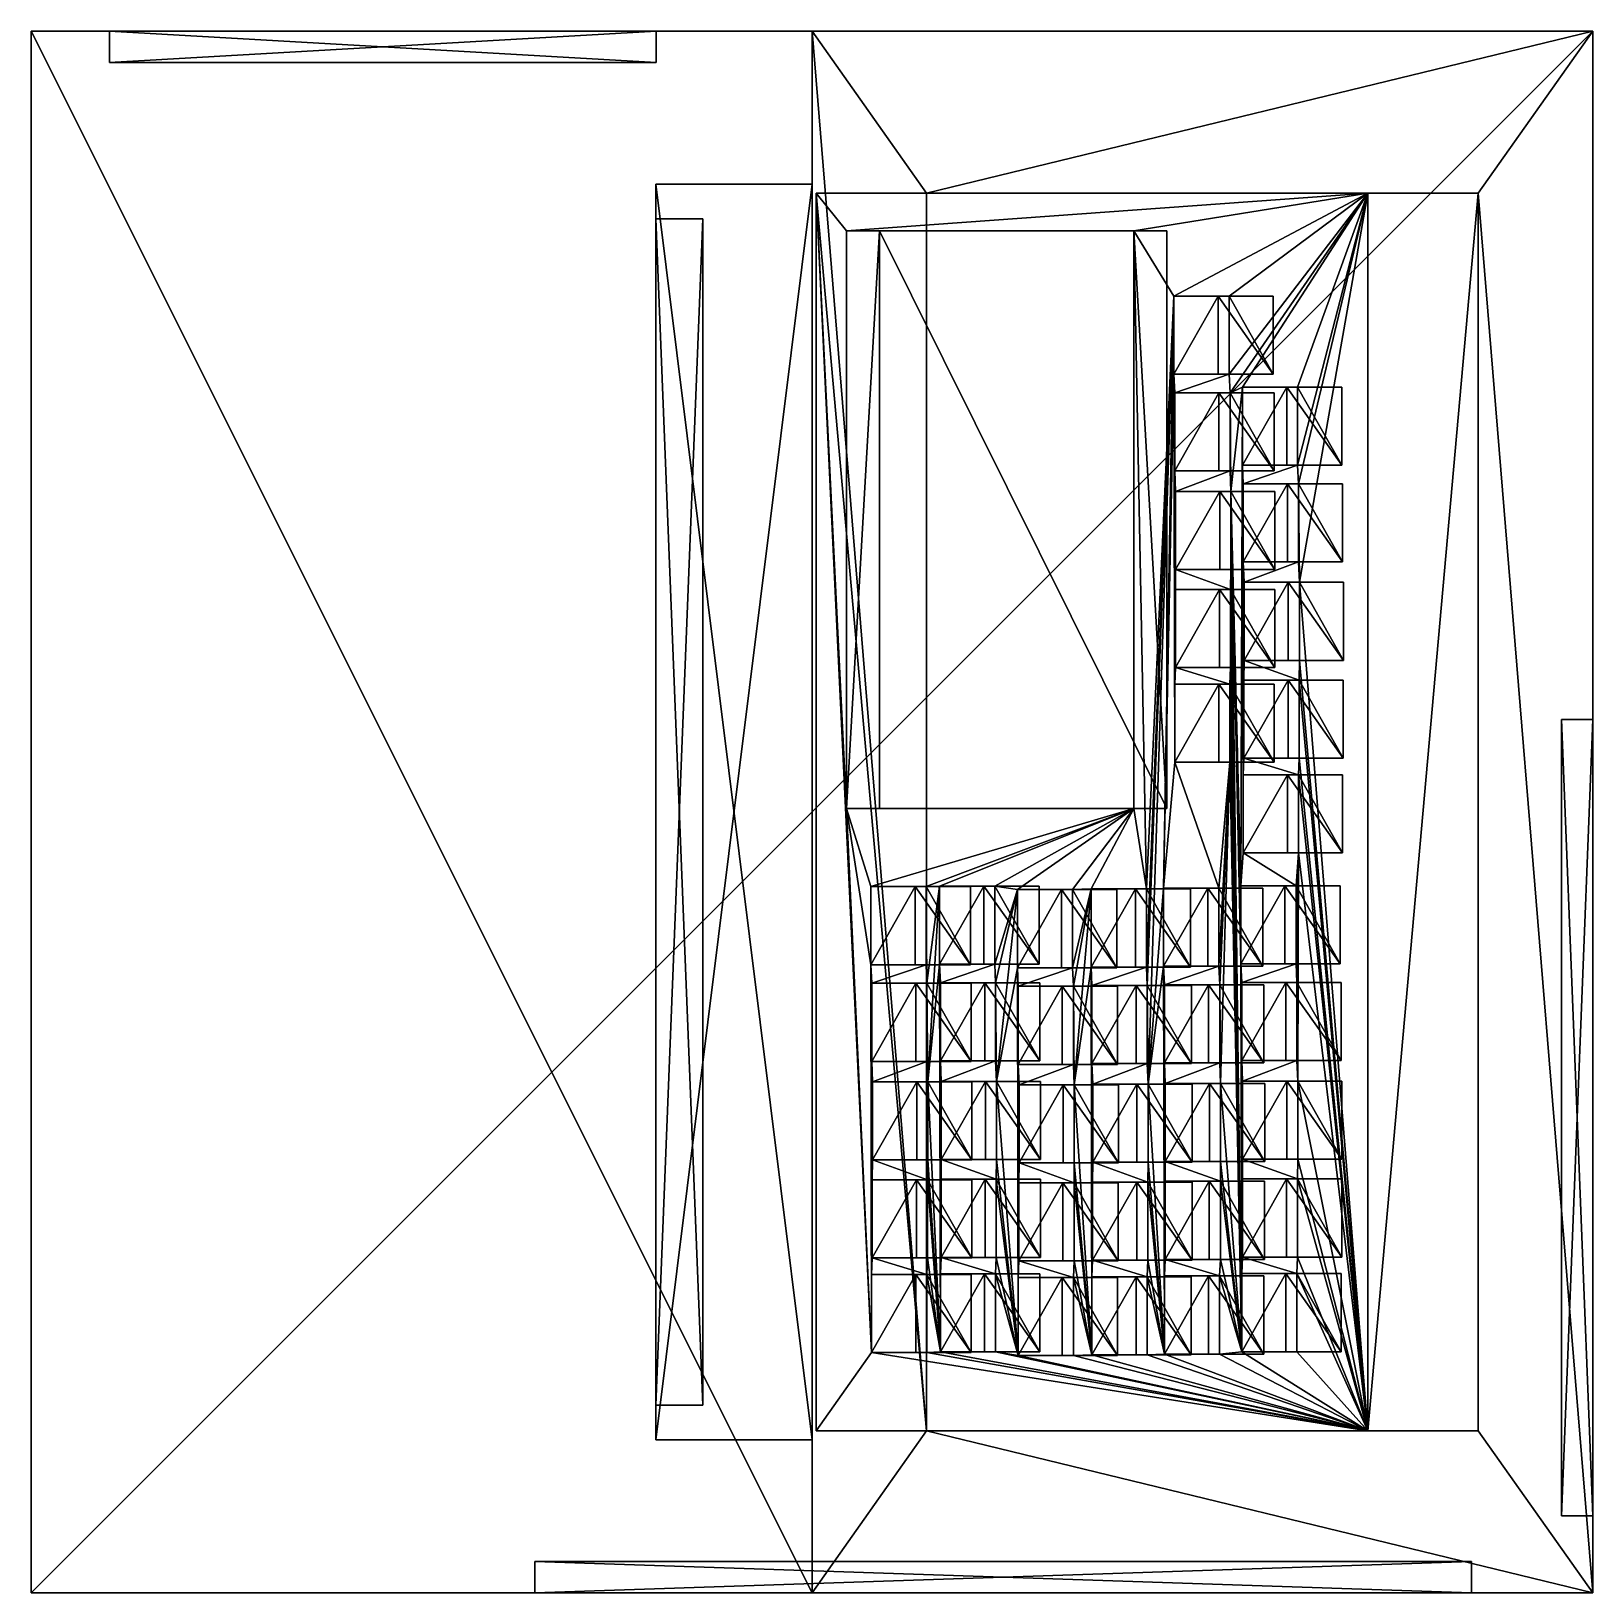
# Model space of a CAD drawing. Extents: x 0 to 1, y 0 to 1.
import ezdxf

# ---------------------------------------------------------------- set-up
doc = ezdxf.new("R2010")
doc.units = 0
doc.layers.get('0').update_dxf_attribs({"color": 13, "linetype": 'CONTINUOUS'})

msp = doc.modelspace()

# ---------------------------------------------------------------- linework, layer by layer
at = {"color": 9}
for p, q in [((0, 1), (0, 0)), ((0.5, 1, 2), (0, 1, 2)), ((1, 1), (0, 1)), ((0, 1, 2), (0, 0, 2)), ((0, 1), (0, 1, 2)), ((0.0501, 1, 1.0354), (0.4001, 1, 1.0354)), ((0.4001, 1, 0.0654), (0.0501, 1, 0.0654)), ((0.0501, 1, 0.0654), (0.0501, 1, 1.0354)), ((0.0501, 1, 1.0354), (0.0501, 0.98, 1.0354)), ((0.0501, 1, 0.0654), (0.0501, 0.98, 0.0654)), ((0.4001, 1, 1.0354), (0.4001, 1, 0.0654)), ((0.4001, 1, 1.0354), (0.4001, 0.98, 1.0354)), ((0.4001, 1, 0.0654), (0.4001, 0.98, 0.0654)), ((0.5, 1, 2), (0.5, 0, 2)), ((0.5, 1, 1.5), (0.5, 1, 2)), ((0.5, 0, 1.5), (0.5, 1, 1.5)), ((0.5, 1, 1.5), (1, 1, 1)), ((1, 1), (1, 1, 1)), ((1, 0, 1), (1, 1, 1)), ((1, 0), (1, 1)), ((0.0501, 0.98, 1.0354), (0.4001, 0.98, 1.0354)), ((0.4001, 0.98, 0.0654), (0.0501, 0.98, 0.0654)), ((0.0501, 0.98, 0.0654), (0.0501, 0.98, 1.0354)), ((0.4001, 0.98, 1.0354), (0.4001, 0.98, 0.0654)), ((0.4, 0.098, 1.598), (0.4, 0.902, 1.598)), ((0.4, 0.902, 1.598), (0.4, 0.902, 1.902)), ((0.4, 0.902, 1.902), (0.4, 0.098, 1.902)), ((0.5, 0.902, 1.598), (0.4, 0.902, 1.598)), ((0.5, 0.902, 1.902), (0.4, 0.902, 1.902)), ((0.5, 0.098, 1.598), (0.5, 0.902, 1.598)), ((0.5, 0.902, 1.598), (0.5, 0.902, 1.902)), ((0.5, 0.902, 1.902), (0.5, 0.098, 1.902)), ((0.5026, 0.8963, 1.356), (0.5026, 0.1037, 1.356)), ((0.856, 0.8963, 1.0026), (0.5026, 0.8963, 1.356)), ((0.5733, 0.8963, 1.4267), (0.5026, 0.8963, 1.356)), ((0.5733, 0.8963, 1.4267), (0.5733, 0.1037, 1.4267)), ((0.9267, 0.8963, 1.0733), (0.5733, 0.8963, 1.4267)), ((0.856, 0.1037, 1.0026), (0.856, 0.8963, 1.0026)), ((0.9267, 0.8963, 1.0733), (0.856, 0.8963, 1.0026)), ((0.9267, 0.1037, 1.0733), (0.9267, 0.8963, 1.0733)), ((0.4, 0.1202, 1.6202), (0.4, 0.8798, 1.6202)), ((0.4, 0.8798, 1.6202), (0.4, 0.8798, 1.8798)), ((0.4, 0.8798, 1.8798), (0.4, 0.1202, 1.8798)), ((0.4, 0.8798, 1.6202), (0.43, 0.8798, 1.6202)), ((0.4, 0.8798, 1.8798), (0.43, 0.8798, 1.8798)), ((0.43, 0.1202, 1.6202), (0.43, 0.8798, 1.6202)), ((0.43, 0.8798, 1.6202), (0.43, 0.8798, 1.8798)), ((0.43, 0.8798, 1.8798), (0.43, 0.1202, 1.8798)), ((0.5221, 0.8722, 1.3365), (0.5221, 0.5022, 1.3365)), ((0.706, 0.8722, 1.1526), (0.5221, 0.8722, 1.3365)), ((0.5221, 0.8722, 1.3365), (0.5433, 0.8722, 1.3577)), ((0.7272, 0.8722, 1.1738), (0.5433, 0.8722, 1.3577)), ((0.5433, 0.8722, 1.3577), (0.5433, 0.5022, 1.3577)), ((0.706, 0.8722, 1.1526), (0.7272, 0.8722, 1.1738)), ((0.706, 0.5022, 1.1526), (0.706, 0.8722, 1.1526)), ((0.7272, 0.5022, 1.1738), (0.7272, 0.8722, 1.1738)), ((0.7318, 0.8303, 1.1268), (0.7671, 0.8303, 1.0914)), ((0.7318, 0.8303, 1.1268), (0.7601, 0.8303, 1.1551)), ((0.7318, 0.7803, 1.1268), (0.7318, 0.8303, 1.1268)), ((0.7601, 0.7803, 1.1551), (0.7601, 0.8303, 1.1551)), ((0.7601, 0.8303, 1.1551), (0.7954, 0.8303, 1.1197)), ((0.7671, 0.8303, 1.0914), (0.7671, 0.7803, 1.0914)), ((0.7671, 0.8303, 1.0914), (0.7954, 0.8303, 1.1197)), ((0.7954, 0.8303, 1.1197), (0.7954, 0.7803, 1.1197)), ((0.7671, 0.7803, 1.0914), (0.7318, 0.7803, 1.1268)), ((0.7318, 0.7803, 1.1268), (0.7601, 0.7803, 1.1551)), ((0.7954, 0.7803, 1.1197), (0.7601, 0.7803, 1.1551)), ((0.7671, 0.7803, 1.0914), (0.7954, 0.7803, 1.1197)), ((0.7757, 0.7721, 1.0829), (0.811, 0.7721, 1.0475)), ((0.7757, 0.7721, 1.0829), (0.804, 0.7721, 1.1112)), ((0.7757, 0.7221, 1.0829), (0.7757, 0.7721, 1.0829)), ((0.804, 0.7221, 1.1112), (0.804, 0.7721, 1.1112)), ((0.804, 0.7721, 1.1112), (0.8393, 0.7721, 1.0758)), ((0.811, 0.7721, 1.0475), (0.811, 0.7221, 1.0475)), ((0.811, 0.7721, 1.0475), (0.8393, 0.7721, 1.0758)), ((0.8393, 0.7721, 1.0758), (0.8393, 0.7221, 1.0758)), ((0.7323, 0.7184, 1.1263), (0.7323, 0.7684, 1.1263)), ((0.7323, 0.7684, 1.1263), (0.7606, 0.7684, 1.1546)), ((0.7323, 0.7684, 1.1263), (0.7677, 0.7684, 1.0909)), ((0.7606, 0.7184, 1.1546), (0.7606, 0.7684, 1.1546)), ((0.7606, 0.7684, 1.1546), (0.7959, 0.7684, 1.1192)), ((0.7677, 0.7684, 1.0909), (0.7959, 0.7684, 1.1192)), ((0.7677, 0.7684, 1.0909), (0.7677, 0.7184, 1.0909)), ((0.7959, 0.7684, 1.1192), (0.7959, 0.7184, 1.1192)), ((0.811, 0.7221, 1.0475), (0.7757, 0.7221, 1.0829)), ((0.7757, 0.7221, 1.0829), (0.804, 0.7221, 1.1112)), ((0.8393, 0.7221, 1.0758), (0.804, 0.7221, 1.1112)), ((0.811, 0.7221, 1.0475), (0.8393, 0.7221, 1.0758)), ((0.7323, 0.7184, 1.1263), (0.7606, 0.7184, 1.1546)), ((0.7677, 0.7184, 1.0909), (0.7323, 0.7184, 1.1263)), ((0.7959, 0.7184, 1.1192), (0.7606, 0.7184, 1.1546)), ((0.7677, 0.7184, 1.0909), (0.7959, 0.7184, 1.1192)), ((0.7762, 0.6602, 1.0824), (0.7762, 0.7102, 1.0824)), ((0.7762, 0.7102, 1.0824), (0.8045, 0.7102, 1.1107)), ((0.7762, 0.7102, 1.0824), (0.8116, 0.7102, 1.047)), ((0.8045, 0.6602, 1.1107), (0.8045, 0.7102, 1.1107)), ((0.8045, 0.7102, 1.1107), (0.8398, 0.7102, 1.0753)), ((0.8116, 0.7102, 1.047), (0.8116, 0.6602, 1.047)), ((0.8116, 0.7102, 1.047), (0.8398, 0.7102, 1.0753)), ((0.8398, 0.7102, 1.0753), (0.8398, 0.6602, 1.0753)), ((0.7328, 0.6552, 1.1257), (0.7328, 0.7052, 1.1257)), ((0.7328, 0.7052, 1.1257), (0.7611, 0.7052, 1.154)), ((0.7328, 0.7052, 1.1257), (0.7682, 0.7052, 1.0904)), ((0.7611, 0.6552, 1.154), (0.7611, 0.7052, 1.154)), ((0.7611, 0.7052, 1.154), (0.7965, 0.7052, 1.1187)), ((0.7682, 0.7052, 1.0904), (0.7965, 0.7052, 1.1187)), ((0.7682, 0.7052, 1.0904), (0.7682, 0.6552, 1.0904)), ((0.7965, 0.7052, 1.1187), (0.7965, 0.6552, 1.1187)), ((0.7762, 0.6602, 1.0824), (0.8045, 0.6602, 1.1107)), ((0.8116, 0.6602, 1.047), (0.7762, 0.6602, 1.0824)), ((0.8398, 0.6602, 1.0753), (0.8045, 0.6602, 1.1107)), ((0.8116, 0.6602, 1.047), (0.8398, 0.6602, 1.0753)), ((0.7328, 0.6552, 1.1257), (0.7611, 0.6552, 1.154)), ((0.7682, 0.6552, 1.0904), (0.7328, 0.6552, 1.1257)), ((0.7965, 0.6552, 1.1187), (0.7611, 0.6552, 1.154)), ((0.7682, 0.6552, 1.0904), (0.7965, 0.6552, 1.1187)), ((0.7327, 0.6425, 1.1259), (0.768, 0.6425, 1.0905)), ((0.7327, 0.5925, 1.1259), (0.7327, 0.6425, 1.1259)), ((0.7327, 0.6425, 1.1259), (0.761, 0.6425, 1.1542)), ((0.761, 0.5925, 1.1542), (0.761, 0.6425, 1.1542)), ((0.761, 0.6425, 1.1542), (0.7963, 0.6425, 1.1188)), ((0.768, 0.6425, 1.0905), (0.768, 0.5925, 1.0905)), ((0.768, 0.6425, 1.0905), (0.7963, 0.6425, 1.1188)), ((0.7767, 0.5971, 1.0818), (0.7767, 0.6471, 1.0818)), ((0.7767, 0.6471, 1.0818), (0.805, 0.6471, 1.1101)), ((0.7767, 0.6471, 1.0818), (0.8121, 0.6471, 1.0465)), ((0.7963, 0.6425, 1.1188), (0.7963, 0.5925, 1.1188)), ((0.805, 0.5971, 1.1101), (0.805, 0.6471, 1.1101)), ((0.805, 0.6471, 1.1101), (0.8404, 0.6471, 1.0748)), ((0.8121, 0.6471, 1.0465), (0.8404, 0.6471, 1.0748)), ((0.8121, 0.6471, 1.0465), (0.8121, 0.5971, 1.0465)), ((0.8404, 0.6471, 1.0748), (0.8404, 0.5971, 1.0748)), ((0.7327, 0.5925, 1.1259), (0.761, 0.5925, 1.1542)), ((0.768, 0.5925, 1.0905), (0.7327, 0.5925, 1.1259)), ((0.7963, 0.5925, 1.1188), (0.761, 0.5925, 1.1542)), ((0.768, 0.5925, 1.0905), (0.7963, 0.5925, 1.1188)), ((0.7767, 0.5971, 1.0818), (0.805, 0.5971, 1.1101)), ((0.8121, 0.5971, 1.0465), (0.7767, 0.5971, 1.0818)), ((0.8404, 0.5971, 1.0748), (0.805, 0.5971, 1.1101)), ((0.8121, 0.5971, 1.0465), (0.8404, 0.5971, 1.0748)), ((0.7323, 0.5819, 1.1263), (0.7606, 0.5819, 1.1546)), ((0.7323, 0.5819, 1.1263), (0.7676, 0.5819, 1.0909)), ((0.7323, 0.5319, 1.1263), (0.7323, 0.5819, 1.1263)), ((0.7606, 0.5819, 1.1546), (0.7959, 0.5819, 1.1192)), ((0.7606, 0.5319, 1.1546), (0.7606, 0.5819, 1.1546)), ((0.7676, 0.5819, 1.0909), (0.7676, 0.5319, 1.0909)), ((0.7676, 0.5819, 1.0909), (0.7959, 0.5819, 1.1192)), ((0.7766, 0.5844, 1.082), (0.812, 0.5844, 1.0466)), ((0.7766, 0.5344, 1.082), (0.7766, 0.5844, 1.082)), ((0.7766, 0.5844, 1.082), (0.8049, 0.5844, 1.1103)), ((0.7959, 0.5819, 1.1192), (0.7959, 0.5319, 1.1192)), ((0.8049, 0.5344, 1.1103), (0.8049, 0.5844, 1.1103)), ((0.8049, 0.5844, 1.1103), (0.8402, 0.5844, 1.0749)), ((0.812, 0.5844, 1.0466), (0.812, 0.5344, 1.0466)), ((0.812, 0.5844, 1.0466), (0.8402, 0.5844, 1.0749)), ((0.8402, 0.5844, 1.0749), (0.8402, 0.5344, 1.0749)), ((1, 0.5593, 0.0605), (0.98, 0.5593, 0.0605)), ((1, 0.5593, 0.6805), (0.98, 0.5593, 0.6805)), ((0.98, 0.0493, 0.6805), (0.98, 0.5593, 0.6805)), ((0.98, 0.5593, 0.0605), (0.98, 0.0493, 0.0605)), ((0.98, 0.5593, 0.6805), (0.98, 0.5593, 0.0605)), ((1, 0.0493, 0.6805), (1, 0.5593, 0.6805)), ((1, 0.5593, 0.0605), (1, 0.0493, 0.0605)), ((1, 0.5593, 0.6805), (1, 0.5593, 0.0605)), ((0.7676, 0.5319, 1.0909), (0.7323, 0.5319, 1.1263)), ((0.7323, 0.5319, 1.1263), (0.7606, 0.5319, 1.1546)), ((0.7959, 0.5319, 1.1192), (0.7606, 0.5319, 1.1546)), ((0.7676, 0.5319, 1.0909), (0.7959, 0.5319, 1.1192)), ((0.7766, 0.5344, 1.082), (0.8049, 0.5344, 1.1103)), ((0.812, 0.5344, 1.0466), (0.7766, 0.5344, 1.082)), ((0.8402, 0.5344, 1.0749), (0.8049, 0.5344, 1.1103)), ((0.812, 0.5344, 1.0466), (0.8402, 0.5344, 1.0749)), ((0.7762, 0.5238, 1.0824), (0.8045, 0.5238, 1.1107)), ((0.7762, 0.4738, 1.0824), (0.7762, 0.5238, 1.0824)), ((0.7762, 0.5238, 1.0824), (0.8115, 0.5238, 1.047)), ((0.8045, 0.5238, 1.1107), (0.8398, 0.5238, 1.0753)), ((0.8045, 0.4738, 1.1107), (0.8045, 0.5238, 1.1107)), ((0.8115, 0.5238, 1.047), (0.8115, 0.4738, 1.047)), ((0.8115, 0.5238, 1.047), (0.8398, 0.5238, 1.0753)), ((0.8398, 0.5238, 1.0753), (0.8398, 0.4738, 1.0753)), ((0.5221, 0.5022, 1.3365), (0.706, 0.5022, 1.1526)), ((0.5221, 0.5022, 1.3365), (0.5433, 0.5022, 1.3577)), ((0.5433, 0.5022, 1.3577), (0.7272, 0.5022, 1.1738)), ((0.706, 0.5022, 1.1526), (0.7272, 0.5022, 1.1738)), ((0.8115, 0.4738, 1.047), (0.7762, 0.4738, 1.0824)), ((0.7762, 0.4738, 1.0824), (0.8045, 0.4738, 1.1107)), ((0.8398, 0.4738, 1.0753), (0.8045, 0.4738, 1.1107)), ((0.8115, 0.4738, 1.047), (0.8398, 0.4738, 1.0753)), ((0.5377, 0.4522, 1.3208), (0.5731, 0.4522, 1.2855)), ((0.5377, 0.4522, 1.3208), (0.566, 0.4522, 1.3491)), ((0.5377, 0.4022, 1.3208), (0.5377, 0.4522, 1.3208)), ((0.566, 0.4022, 1.3491), (0.566, 0.4522, 1.3491)), ((0.566, 0.4522, 1.3491), (0.6014, 0.4522, 1.3138)), ((0.5731, 0.4522, 1.2855), (0.5731, 0.4022, 1.2855)), ((0.5731, 0.4522, 1.2855), (0.6014, 0.4522, 1.3138)), ((0.5817, 0.4526, 1.2768), (0.61, 0.4526, 1.3051)), ((0.5817, 0.4526, 1.2768), (0.6171, 0.4526, 1.2415)), ((0.5817, 0.4026, 1.2768), (0.5817, 0.4526, 1.2768)), ((0.6014, 0.4522, 1.3138), (0.6014, 0.4022, 1.3138)), ((0.61, 0.4526, 1.3051), (0.6454, 0.4526, 1.2698)), ((0.61, 0.4026, 1.3051), (0.61, 0.4526, 1.3051)), ((0.6171, 0.4526, 1.2415), (0.6454, 0.4526, 1.2698)), ((0.6171, 0.4526, 1.2415), (0.6171, 0.4026, 1.2415)), ((0.6315, 0.4503, 1.227), (0.6669, 0.4503, 1.1917)), ((0.6315, 0.4503, 1.227), (0.6598, 0.4503, 1.2553)), ((0.6315, 0.4003, 1.227), (0.6315, 0.4503, 1.227)), ((0.6454, 0.4526, 1.2698), (0.6454, 0.4026, 1.2698)), ((0.6598, 0.4003, 1.2553), (0.6598, 0.4503, 1.2553)), ((0.6598, 0.4503, 1.2553), (0.6952, 0.4503, 1.22)), ((0.6669, 0.4503, 1.1917), (0.6669, 0.4003, 1.1917)), ((0.6669, 0.4503, 1.1917), (0.6952, 0.4503, 1.22)), ((0.6788, 0.4507, 1.1798), (0.7142, 0.4507, 1.1444)), ((0.6788, 0.4507, 1.1798), (0.7071, 0.4507, 1.2081)), ((0.6788, 0.4007, 1.1798), (0.6788, 0.4507, 1.1798)), ((0.6952, 0.4503, 1.22), (0.6952, 0.4003, 1.22)), ((0.7071, 0.4007, 1.2081), (0.7071, 0.4507, 1.2081)), ((0.7071, 0.4507, 1.2081), (0.7424, 0.4507, 1.1727)), ((0.7142, 0.4507, 1.1444), (0.7424, 0.4507, 1.1727)), ((0.7142, 0.4507, 1.1444), (0.7142, 0.4007, 1.1444)), ((0.7252, 0.4013, 1.1334), (0.7252, 0.4513, 1.1334)), ((0.7252, 0.4513, 1.1334), (0.7535, 0.4513, 1.1617)), ((0.7252, 0.4513, 1.1334), (0.7605, 0.4513, 1.098)), ((0.7424, 0.4507, 1.1727), (0.7424, 0.4007, 1.1727)), ((0.7535, 0.4513, 1.1617), (0.7888, 0.4513, 1.1263)), ((0.7535, 0.4013, 1.1617), (0.7535, 0.4513, 1.1617)), ((0.7605, 0.4513, 1.098), (0.7888, 0.4513, 1.1263)), ((0.7605, 0.4513, 1.098), (0.7605, 0.4013, 1.098)), ((0.7747, 0.4528, 1.0839), (0.81, 0.4528, 1.0486)), ((0.7747, 0.4528, 1.0839), (0.8029, 0.4528, 1.1122)), ((0.7747, 0.4028, 1.0839), (0.7747, 0.4528, 1.0839)), ((0.7888, 0.4513, 1.1263), (0.7888, 0.4013, 1.1263)), ((0.8029, 0.4028, 1.1122), (0.8029, 0.4528, 1.1122)), ((0.8029, 0.4528, 1.1122), (0.8383, 0.4528, 1.0768)), ((0.81, 0.4528, 1.0486), (0.81, 0.4028, 1.0486)), ((0.81, 0.4528, 1.0486), (0.8383, 0.4528, 1.0768)), ((0.8383, 0.4528, 1.0768), (0.8383, 0.4028, 1.0768)), ((0.5731, 0.4022, 1.2855), (0.5377, 0.4022, 1.3208)), ((0.5377, 0.4022, 1.3208), (0.566, 0.4022, 1.3491)), ((0.6014, 0.4022, 1.3138), (0.566, 0.4022, 1.3491)), ((0.5731, 0.4022, 1.2855), (0.6014, 0.4022, 1.3138)), ((0.5817, 0.4026, 1.2768), (0.61, 0.4026, 1.3051)), ((0.6171, 0.4026, 1.2415), (0.5817, 0.4026, 1.2768)), ((0.6454, 0.4026, 1.2698), (0.61, 0.4026, 1.3051)), ((0.6171, 0.4026, 1.2415), (0.6454, 0.4026, 1.2698)), ((0.6669, 0.4003, 1.1917), (0.6315, 0.4003, 1.227)), ((0.6315, 0.4003, 1.227), (0.6598, 0.4003, 1.2553)), ((0.6952, 0.4003, 1.22), (0.6598, 0.4003, 1.2553)), ((0.6669, 0.4003, 1.1917), (0.6952, 0.4003, 1.22)), ((0.6788, 0.4007, 1.1798), (0.7071, 0.4007, 1.2081)), ((0.7142, 0.4007, 1.1444), (0.6788, 0.4007, 1.1798)), ((0.7424, 0.4007, 1.1727), (0.7071, 0.4007, 1.2081)), ((0.7142, 0.4007, 1.1444), (0.7424, 0.4007, 1.1727)), ((0.7252, 0.4013, 1.1334), (0.7535, 0.4013, 1.1617)), ((0.7605, 0.4013, 1.098), (0.7252, 0.4013, 1.1334)), ((0.7888, 0.4013, 1.1263), (0.7535, 0.4013, 1.1617)), ((0.7605, 0.4013, 1.098), (0.7888, 0.4013, 1.1263)), ((0.81, 0.4028, 1.0486), (0.7747, 0.4028, 1.0839)), ((0.7747, 0.4028, 1.0839), (0.8029, 0.4028, 1.1122)), ((0.8383, 0.4028, 1.0768), (0.8029, 0.4028, 1.1122)), ((0.81, 0.4028, 1.0486), (0.8383, 0.4028, 1.0768)), ((0.5383, 0.3903, 1.3203), (0.5736, 0.3903, 1.285)), ((0.5383, 0.3903, 1.3203), (0.5665, 0.3903, 1.3486)), ((0.5383, 0.3403, 1.3203), (0.5383, 0.3903, 1.3203)), ((0.5665, 0.3403, 1.3486), (0.5665, 0.3903, 1.3486)), ((0.5665, 0.3903, 1.3486), (0.6019, 0.3903, 1.3133)), ((0.5736, 0.3903, 1.285), (0.5736, 0.3403, 1.285)), ((0.5736, 0.3903, 1.285), (0.6019, 0.3903, 1.3133)), ((0.5823, 0.3407, 1.2763), (0.5823, 0.3907, 1.2763)), ((0.5823, 0.3907, 1.2763), (0.6106, 0.3907, 1.3046)), ((0.5823, 0.3907, 1.2763), (0.6176, 0.3907, 1.241)), ((0.6019, 0.3903, 1.3133), (0.6019, 0.3403, 1.3133)), ((0.6106, 0.3907, 1.3046), (0.6459, 0.3907, 1.2692)), ((0.6106, 0.3407, 1.3046), (0.6106, 0.3907, 1.3046)), ((0.6176, 0.3907, 1.241), (0.6459, 0.3907, 1.2692)), ((0.6176, 0.3907, 1.241), (0.6176, 0.3407, 1.241)), ((0.6459, 0.3907, 1.2692), (0.6459, 0.3407, 1.2692)), ((0.7752, 0.3409, 1.0834), (0.7752, 0.3909, 1.0834)), ((0.7752, 0.3909, 1.0834), (0.8035, 0.3909, 1.1117)), ((0.7752, 0.3909, 1.0834), (0.8105, 0.3909, 1.048)), ((0.8035, 0.3409, 1.1117), (0.8035, 0.3909, 1.1117)), ((0.8035, 0.3909, 1.1117), (0.8388, 0.3909, 1.0763)), ((0.8105, 0.3909, 1.048), (0.8388, 0.3909, 1.0763)), ((0.8105, 0.3909, 1.048), (0.8105, 0.3409, 1.048)), ((0.8388, 0.3909, 1.0763), (0.8388, 0.3409, 1.0763)), ((0.6321, 0.3884, 1.2265), (0.6603, 0.3884, 1.2548)), ((0.6321, 0.3384, 1.2265), (0.6321, 0.3884, 1.2265)), ((0.6321, 0.3884, 1.2265), (0.6674, 0.3884, 1.1912)), ((0.6603, 0.3884, 1.2548), (0.6957, 0.3884, 1.2194)), ((0.6603, 0.3384, 1.2548), (0.6603, 0.3884, 1.2548)), ((0.6674, 0.3884, 1.1912), (0.6957, 0.3884, 1.2194)), ((0.6674, 0.3884, 1.1912), (0.6674, 0.3384, 1.1912)), ((0.6793, 0.3389, 1.1793), (0.6793, 0.3889, 1.1793)), ((0.6793, 0.3889, 1.1793), (0.7147, 0.3889, 1.1439)), ((0.6793, 0.3889, 1.1793), (0.7076, 0.3889, 1.2075)), ((0.6957, 0.3884, 1.2194), (0.6957, 0.3384, 1.2194)), ((0.7076, 0.3889, 1.2075), (0.743, 0.3889, 1.1722)), ((0.7076, 0.3389, 1.2075), (0.7076, 0.3889, 1.2075)), ((0.7147, 0.3889, 1.1439), (0.7147, 0.3389, 1.1439)), ((0.7147, 0.3889, 1.1439), (0.743, 0.3889, 1.1722)), ((0.7257, 0.3894, 1.1329), (0.754, 0.3894, 1.1612)), ((0.7257, 0.3394, 1.1329), (0.7257, 0.3894, 1.1329)), ((0.7257, 0.3894, 1.1329), (0.7611, 0.3894, 1.0975)), ((0.743, 0.3889, 1.1722), (0.743, 0.3389, 1.1722)), ((0.754, 0.3394, 1.1612), (0.754, 0.3894, 1.1612)), ((0.754, 0.3894, 1.1612), (0.7893, 0.3894, 1.1258)), ((0.7611, 0.3894, 1.0975), (0.7893, 0.3894, 1.1258)), ((0.7611, 0.3894, 1.0975), (0.7611, 0.3394, 1.0975)), ((0.7893, 0.3894, 1.1258), (0.7893, 0.3394, 1.1258)), ((0.5736, 0.3403, 1.285), (0.5383, 0.3403, 1.3203)), ((0.5383, 0.3403, 1.3203), (0.5665, 0.3403, 1.3486)), ((0.6019, 0.3403, 1.3133), (0.5665, 0.3403, 1.3486)), ((0.5736, 0.3403, 1.285), (0.6019, 0.3403, 1.3133)), ((0.5823, 0.3407, 1.2763), (0.6106, 0.3407, 1.3046)), ((0.6176, 0.3407, 1.241), (0.5823, 0.3407, 1.2763)), ((0.6459, 0.3407, 1.2692), (0.6106, 0.3407, 1.3046)), ((0.6176, 0.3407, 1.241), (0.6459, 0.3407, 1.2692)), ((0.7752, 0.3409, 1.0834), (0.8035, 0.3409, 1.1117)), ((0.8105, 0.3409, 1.048), (0.7752, 0.3409, 1.0834)), ((0.8388, 0.3409, 1.0763), (0.8035, 0.3409, 1.1117)), ((0.8105, 0.3409, 1.048), (0.8388, 0.3409, 1.0763)), ((0.6321, 0.3384, 1.2265), (0.6603, 0.3384, 1.2548)), ((0.6674, 0.3384, 1.1912), (0.6321, 0.3384, 1.2265)), ((0.6957, 0.3384, 1.2194), (0.6603, 0.3384, 1.2548)), ((0.6674, 0.3384, 1.1912), (0.6957, 0.3384, 1.2194)), ((0.7147, 0.3389, 1.1439), (0.6793, 0.3389, 1.1793)), ((0.6793, 0.3389, 1.1793), (0.7076, 0.3389, 1.2075)), ((0.743, 0.3389, 1.1722), (0.7076, 0.3389, 1.2075)), ((0.7147, 0.3389, 1.1439), (0.743, 0.3389, 1.1722)), ((0.7611, 0.3394, 1.0975), (0.7257, 0.3394, 1.1329)), ((0.7257, 0.3394, 1.1329), (0.754, 0.3394, 1.1612)), ((0.7893, 0.3394, 1.1258), (0.754, 0.3394, 1.1612)), ((0.7611, 0.3394, 1.0975), (0.7893, 0.3394, 1.1258)), ((0.5388, 0.2772, 1.3198), (0.5388, 0.3272, 1.3198)), ((0.5388, 0.3272, 1.3198), (0.5671, 0.3272, 1.3481)), ((0.5388, 0.3272, 1.3198), (0.5741, 0.3272, 1.2844)), ((0.5671, 0.2772, 1.3481), (0.5671, 0.3272, 1.3481)), ((0.5671, 0.3272, 1.3481), (0.6024, 0.3272, 1.3127)), ((0.5741, 0.3272, 1.2844), (0.6024, 0.3272, 1.3127)), ((0.5741, 0.3272, 1.2844), (0.5741, 0.2772, 1.2844)), ((0.5828, 0.3275, 1.2758), (0.6182, 0.3275, 1.2404)), ((0.5828, 0.3275, 1.2758), (0.6111, 0.3275, 1.3041)), ((0.5828, 0.2775, 1.2758), (0.5828, 0.3275, 1.2758)), ((0.6024, 0.3272, 1.3127), (0.6024, 0.2772, 1.3127)), ((0.6111, 0.3275, 1.3041), (0.6464, 0.3275, 1.2687)), ((0.6111, 0.2775, 1.3041), (0.6111, 0.3275, 1.3041)), ((0.6182, 0.3275, 1.2404), (0.6182, 0.2775, 1.2404)), ((0.6182, 0.3275, 1.2404), (0.6464, 0.3275, 1.2687)), ((0.6326, 0.2753, 1.226), (0.6326, 0.3253, 1.226)), ((0.6326, 0.3253, 1.226), (0.6609, 0.3253, 1.2543)), ((0.6326, 0.3253, 1.226), (0.6679, 0.3253, 1.1906)), ((0.6464, 0.3275, 1.2687), (0.6464, 0.2775, 1.2687)), ((0.6609, 0.3253, 1.2543), (0.6962, 0.3253, 1.2189)), ((0.6609, 0.2753, 1.2543), (0.6609, 0.3253, 1.2543)), ((0.6679, 0.3253, 1.1906), (0.6962, 0.3253, 1.2189)), ((0.6679, 0.3253, 1.1906), (0.6679, 0.2753, 1.1906)), ((0.6799, 0.3257, 1.1787), (0.7152, 0.3257, 1.1434)), ((0.6799, 0.2757, 1.1787), (0.6799, 0.3257, 1.1787)), ((0.6799, 0.3257, 1.1787), (0.7081, 0.3257, 1.207)), ((0.6962, 0.3253, 1.2189), (0.6962, 0.2753, 1.2189)), ((0.7081, 0.3257, 1.207), (0.7435, 0.3257, 1.1716)), ((0.7081, 0.2757, 1.207), (0.7081, 0.3257, 1.207)), ((0.7152, 0.3257, 1.1434), (0.7435, 0.3257, 1.1716)), ((0.7152, 0.3257, 1.1434), (0.7152, 0.2757, 1.1434)), ((0.7262, 0.3262, 1.1323), (0.7545, 0.3262, 1.1606)), ((0.7262, 0.3262, 1.1323), (0.7616, 0.3262, 1.097)), ((0.7262, 0.2762, 1.1323), (0.7262, 0.3262, 1.1323)), ((0.7435, 0.3257, 1.1716), (0.7435, 0.2757, 1.1716)), ((0.7545, 0.3262, 1.1606), (0.7899, 0.3262, 1.1253)), ((0.7545, 0.2762, 1.1606), (0.7545, 0.3262, 1.1606)), ((0.7616, 0.3262, 1.097), (0.7899, 0.3262, 1.1253)), ((0.7616, 0.3262, 1.097), (0.7616, 0.2762, 1.097)), ((0.7757, 0.2777, 1.0829), (0.7757, 0.3277, 1.0829)), ((0.7757, 0.3277, 1.0829), (0.804, 0.3277, 1.1111)), ((0.7757, 0.3277, 1.0829), (0.8111, 0.3277, 1.0475)), ((0.7899, 0.3262, 1.1253), (0.7899, 0.2762, 1.1253)), ((0.804, 0.2777, 1.1111), (0.804, 0.3277, 1.1111)), ((0.804, 0.3277, 1.1111), (0.8394, 0.3277, 1.0758)), ((0.8111, 0.3277, 1.0475), (0.8394, 0.3277, 1.0758)), ((0.8111, 0.3277, 1.0475), (0.8111, 0.2777, 1.0475)), ((0.8394, 0.3277, 1.0758), (0.8394, 0.2777, 1.0758)), ((0.5741, 0.2772, 1.2844), (0.5388, 0.2772, 1.3198)), ((0.5388, 0.2772, 1.3198), (0.5671, 0.2772, 1.3481)), ((0.6024, 0.2772, 1.3127), (0.5671, 0.2772, 1.3481)), ((0.5741, 0.2772, 1.2844), (0.6024, 0.2772, 1.3127)), ((0.6182, 0.2775, 1.2404), (0.5828, 0.2775, 1.2758)), ((0.5828, 0.2775, 1.2758), (0.6111, 0.2775, 1.3041)), ((0.6464, 0.2775, 1.2687), (0.6111, 0.2775, 1.3041)), ((0.6182, 0.2775, 1.2404), (0.6464, 0.2775, 1.2687)), ((0.6326, 0.2753, 1.226), (0.6609, 0.2753, 1.2543)), ((0.6679, 0.2753, 1.1906), (0.6326, 0.2753, 1.226)), ((0.6962, 0.2753, 1.2189), (0.6609, 0.2753, 1.2543)), ((0.6679, 0.2753, 1.1906), (0.6962, 0.2753, 1.2189)), ((0.7152, 0.2757, 1.1434), (0.6799, 0.2757, 1.1787)), ((0.6799, 0.2757, 1.1787), (0.7081, 0.2757, 1.207)), ((0.7435, 0.2757, 1.1716), (0.7081, 0.2757, 1.207)), ((0.7152, 0.2757, 1.1434), (0.7435, 0.2757, 1.1716)), ((0.7616, 0.2762, 1.097), (0.7262, 0.2762, 1.1323)), ((0.7262, 0.2762, 1.1323), (0.7545, 0.2762, 1.1606)), ((0.7899, 0.2762, 1.1253), (0.7545, 0.2762, 1.1606)), ((0.7616, 0.2762, 1.097), (0.7899, 0.2762, 1.1253)), ((0.7757, 0.2777, 1.0829), (0.804, 0.2777, 1.1111)), ((0.8111, 0.2777, 1.0475), (0.7757, 0.2777, 1.0829)), ((0.8394, 0.2777, 1.0758), (0.804, 0.2777, 1.1111)), ((0.8111, 0.2777, 1.0475), (0.8394, 0.2777, 1.0758)), ((0.5386, 0.2645, 1.3199), (0.574, 0.2645, 1.2846)), ((0.5386, 0.2145, 1.3199), (0.5386, 0.2645, 1.3199)), ((0.5386, 0.2645, 1.3199), (0.5669, 0.2645, 1.3482)), ((0.5669, 0.2145, 1.3482), (0.5669, 0.2645, 1.3482)), ((0.5669, 0.2645, 1.3482), (0.6023, 0.2645, 1.3129)), ((0.574, 0.2645, 1.2846), (0.574, 0.2145, 1.2846)), ((0.574, 0.2645, 1.2846), (0.6023, 0.2645, 1.3129)), ((0.5827, 0.2148, 1.2759), (0.5827, 0.2648, 1.2759)), ((0.5827, 0.2648, 1.2759), (0.6109, 0.2648, 1.3042)), ((0.5827, 0.2648, 1.2759), (0.618, 0.2648, 1.2406)), ((0.6023, 0.2645, 1.3129), (0.6023, 0.2145, 1.3129)), ((0.6109, 0.2648, 1.3042), (0.6463, 0.2648, 1.2689)), ((0.6109, 0.2148, 1.3042), (0.6109, 0.2648, 1.3042)), ((0.618, 0.2648, 1.2406), (0.6463, 0.2648, 1.2689)), ((0.618, 0.2648, 1.2406), (0.618, 0.2148, 1.2406)), ((0.6324, 0.2626, 1.2261), (0.6678, 0.2626, 1.1908)), ((0.6324, 0.2626, 1.2261), (0.6607, 0.2626, 1.2544)), ((0.6324, 0.2126, 1.2261), (0.6324, 0.2626, 1.2261)), ((0.6463, 0.2648, 1.2689), (0.6463, 0.2148, 1.2689)), ((0.6607, 0.2626, 1.2544), (0.6961, 0.2626, 1.2191)), ((0.6607, 0.2126, 1.2544), (0.6607, 0.2626, 1.2544)), ((0.6678, 0.2626, 1.1908), (0.6678, 0.2126, 1.1908)), ((0.6678, 0.2626, 1.1908), (0.6961, 0.2626, 1.2191)), ((0.6797, 0.213, 1.1789), (0.6797, 0.263, 1.1789)), ((0.6797, 0.263, 1.1789), (0.7151, 0.263, 1.1435)), ((0.6797, 0.263, 1.1789), (0.708, 0.263, 1.2072)), ((0.6961, 0.2626, 1.2191), (0.6961, 0.2126, 1.2191)), ((0.708, 0.263, 1.2072), (0.7434, 0.263, 1.1718)), ((0.708, 0.213, 1.2072), (0.708, 0.263, 1.2072)), ((0.7151, 0.263, 1.1435), (0.7151, 0.213, 1.1435)), ((0.7151, 0.263, 1.1435), (0.7434, 0.263, 1.1718)), ((0.7261, 0.2635, 1.1325), (0.7615, 0.2635, 1.0971)), ((0.7261, 0.2635, 1.1325), (0.7544, 0.2635, 1.1608)), ((0.7261, 0.2135, 1.1325), (0.7261, 0.2635, 1.1325)), ((0.7434, 0.263, 1.1718), (0.7434, 0.213, 1.1718)), ((0.7544, 0.2635, 1.1608), (0.7897, 0.2635, 1.1254)), ((0.7544, 0.2135, 1.1608), (0.7544, 0.2635, 1.1608)), ((0.7615, 0.2635, 1.0971), (0.7615, 0.2135, 1.0971)), ((0.7615, 0.2635, 1.0971), (0.7897, 0.2635, 1.1254)), ((0.7756, 0.265, 1.083), (0.8109, 0.265, 1.0477)), ((0.7756, 0.215, 1.083), (0.7756, 0.265, 1.083)), ((0.7756, 0.265, 1.083), (0.8039, 0.265, 1.1113)), ((0.7897, 0.2635, 1.1254), (0.7897, 0.2135, 1.1254)), ((0.8039, 0.215, 1.1113), (0.8039, 0.265, 1.1113)), ((0.8039, 0.265, 1.1113), (0.8392, 0.265, 1.0759)), ((0.8109, 0.265, 1.0477), (0.8109, 0.215, 1.0477)), ((0.8109, 0.265, 1.0477), (0.8392, 0.265, 1.0759)), ((0.8392, 0.265, 1.0759), (0.8392, 0.215, 1.0759)), ((0.574, 0.2145, 1.2846), (0.5386, 0.2145, 1.3199)), ((0.5386, 0.2145, 1.3199), (0.5669, 0.2145, 1.3482)), ((0.6023, 0.2145, 1.3129), (0.5669, 0.2145, 1.3482)), ((0.574, 0.2145, 1.2846), (0.6023, 0.2145, 1.3129)), ((0.5827, 0.2148, 1.2759), (0.6109, 0.2148, 1.3042)), ((0.618, 0.2148, 1.2406), (0.5827, 0.2148, 1.2759)), ((0.6463, 0.2148, 1.2689), (0.6109, 0.2148, 1.3042)), ((0.618, 0.2148, 1.2406), (0.6463, 0.2148, 1.2689)), ((0.6678, 0.2126, 1.1908), (0.6324, 0.2126, 1.2261)), ((0.6324, 0.2126, 1.2261), (0.6607, 0.2126, 1.2544)), ((0.6961, 0.2126, 1.2191), (0.6607, 0.2126, 1.2544)), ((0.6678, 0.2126, 1.1908), (0.6961, 0.2126, 1.2191)), ((0.7151, 0.213, 1.1435), (0.6797, 0.213, 1.1789)), ((0.6797, 0.213, 1.1789), (0.708, 0.213, 1.2072)), ((0.7434, 0.213, 1.1718), (0.708, 0.213, 1.2072)), ((0.7151, 0.213, 1.1435), (0.7434, 0.213, 1.1718)), ((0.7261, 0.2135, 1.1325), (0.7544, 0.2135, 1.1608)), ((0.7615, 0.2135, 1.0971), (0.7261, 0.2135, 1.1325)), ((0.7897, 0.2135, 1.1254), (0.7544, 0.2135, 1.1608)), ((0.7615, 0.2135, 1.0971), (0.7897, 0.2135, 1.1254)), ((0.7756, 0.215, 1.083), (0.8039, 0.215, 1.1113)), ((0.8109, 0.215, 1.0477), (0.7756, 0.215, 1.083)), ((0.8392, 0.215, 1.0759), (0.8039, 0.215, 1.1113)), ((0.8109, 0.215, 1.0477), (0.8392, 0.215, 1.0759)), ((0.5382, 0.2039, 1.3203), (0.5736, 0.2039, 1.285)), ((0.5382, 0.1539, 1.3203), (0.5382, 0.2039, 1.3203)), ((0.5382, 0.2039, 1.3203), (0.5665, 0.2039, 1.3486)), ((0.5665, 0.1539, 1.3486), (0.5665, 0.2039, 1.3486)), ((0.5665, 0.2039, 1.3486), (0.6019, 0.2039, 1.3133)), ((0.5736, 0.2039, 1.285), (0.5736, 0.1539, 1.285)), ((0.5736, 0.2039, 1.285), (0.6019, 0.2039, 1.3133)), ((0.5822, 0.1542, 1.2763), (0.5822, 0.2042, 1.2763)), ((0.5822, 0.2042, 1.2763), (0.6105, 0.2042, 1.3046)), ((0.5822, 0.2042, 1.2763), (0.6176, 0.2042, 1.241)), ((0.6019, 0.2039, 1.3133), (0.6019, 0.1539, 1.3133)), ((0.6105, 0.2042, 1.3046), (0.6459, 0.2042, 1.2693)), ((0.6105, 0.1542, 1.3046), (0.6105, 0.2042, 1.3046)), ((0.6176, 0.2042, 1.241), (0.6459, 0.2042, 1.2693)), ((0.6176, 0.2042, 1.241), (0.6176, 0.1542, 1.241)), ((0.632, 0.202, 1.2265), (0.6603, 0.202, 1.2548)), ((0.632, 0.202, 1.2265), (0.6674, 0.202, 1.1912)), ((0.632, 0.152, 1.2265), (0.632, 0.202, 1.2265)), ((0.6459, 0.2042, 1.2693), (0.6459, 0.1542, 1.2693)), ((0.6603, 0.202, 1.2548), (0.6957, 0.202, 1.2195)), ((0.6603, 0.152, 1.2548), (0.6603, 0.202, 1.2548)), ((0.6674, 0.202, 1.1912), (0.6674, 0.152, 1.1912)), ((0.6674, 0.202, 1.1912), (0.6957, 0.202, 1.2195)), ((0.6793, 0.2024, 1.1793), (0.7076, 0.2024, 1.2076)), ((0.6793, 0.2024, 1.1793), (0.7147, 0.2024, 1.1439)), ((0.6793, 0.1524, 1.1793), (0.6793, 0.2024, 1.1793)), ((0.6957, 0.202, 1.2195), (0.6957, 0.152, 1.2195)), ((0.7076, 0.2024, 1.2076), (0.7429, 0.2024, 1.1722)), ((0.7076, 0.1524, 1.2076), (0.7076, 0.2024, 1.2076)), ((0.7147, 0.2024, 1.1439), (0.7429, 0.2024, 1.1722)), ((0.7147, 0.2024, 1.1439), (0.7147, 0.1524, 1.1439)), ((0.7257, 0.2029, 1.1329), (0.754, 0.2029, 1.1612)), ((0.7257, 0.2029, 1.1329), (0.761, 0.2029, 1.0975)), ((0.7257, 0.1529, 1.1329), (0.7257, 0.2029, 1.1329)), ((0.7429, 0.2024, 1.1722), (0.7429, 0.1524, 1.1722)), ((0.754, 0.2029, 1.1612), (0.7893, 0.2029, 1.1258)), ((0.754, 0.1529, 1.1612), (0.754, 0.2029, 1.1612)), ((0.761, 0.2029, 1.0975), (0.7893, 0.2029, 1.1258)), ((0.761, 0.2029, 1.0975), (0.761, 0.1529, 1.0975)), ((0.7752, 0.2044, 1.0834), (0.8034, 0.2044, 1.1117)), ((0.7752, 0.2044, 1.0834), (0.8105, 0.2044, 1.0481)), ((0.7752, 0.1544, 1.0834), (0.7752, 0.2044, 1.0834)), ((0.7893, 0.2029, 1.1258), (0.7893, 0.1529, 1.1258)), ((0.8034, 0.2044, 1.1117), (0.8388, 0.2044, 1.0764)), ((0.8034, 0.1544, 1.1117), (0.8034, 0.2044, 1.1117)), ((0.8105, 0.2044, 1.0481), (0.8105, 0.1544, 1.0481)), ((0.8105, 0.2044, 1.0481), (0.8388, 0.2044, 1.0764)), ((0.8388, 0.2044, 1.0764), (0.8388, 0.1544, 1.0764)), ((0.5382, 0.1539, 1.3203), (0.5665, 0.1539, 1.3486)), ((0.5736, 0.1539, 1.285), (0.5382, 0.1539, 1.3203)), ((0.6019, 0.1539, 1.3133), (0.5665, 0.1539, 1.3486)), ((0.5736, 0.1539, 1.285), (0.6019, 0.1539, 1.3133)), ((0.5822, 0.1542, 1.2763), (0.6105, 0.1542, 1.3046)), ((0.6176, 0.1542, 1.241), (0.5822, 0.1542, 1.2763)), ((0.6459, 0.1542, 1.2693), (0.6105, 0.1542, 1.3046)), ((0.6176, 0.1542, 1.241), (0.6459, 0.1542, 1.2693)), ((0.6674, 0.152, 1.1912), (0.632, 0.152, 1.2265)), ((0.632, 0.152, 1.2265), (0.6603, 0.152, 1.2548)), ((0.6957, 0.152, 1.2195), (0.6603, 0.152, 1.2548)), ((0.6674, 0.152, 1.1912), (0.6957, 0.152, 1.2195)), ((0.6793, 0.1524, 1.1793), (0.7076, 0.1524, 1.2076)), ((0.7147, 0.1524, 1.1439), (0.6793, 0.1524, 1.1793)), ((0.7429, 0.1524, 1.1722), (0.7076, 0.1524, 1.2076)), ((0.7147, 0.1524, 1.1439), (0.7429, 0.1524, 1.1722)), ((0.761, 0.1529, 1.0975), (0.7257, 0.1529, 1.1329)), ((0.7257, 0.1529, 1.1329), (0.754, 0.1529, 1.1612)), ((0.7893, 0.1529, 1.1258), (0.754, 0.1529, 1.1612)), ((0.761, 0.1529, 1.0975), (0.7893, 0.1529, 1.1258)), ((0.8105, 0.1544, 1.0481), (0.7752, 0.1544, 1.0834)), ((0.7752, 0.1544, 1.0834), (0.8034, 0.1544, 1.1117)), ((0.8388, 0.1544, 1.0764), (0.8034, 0.1544, 1.1117)), ((0.8105, 0.1544, 1.0481), (0.8388, 0.1544, 1.0764)), ((0.4, 0.1202, 1.8798), (0.4, 0.1202, 1.6202)), ((0.4, 0.1202, 1.6202), (0.43, 0.1202, 1.6202)), ((0.4, 0.1202, 1.8798), (0.43, 0.1202, 1.8798)), ((0.43, 0.1202, 1.8798), (0.43, 0.1202, 1.6202)), ((0.5026, 0.1037, 1.356), (0.856, 0.1037, 1.0026)), ((0.5733, 0.1037, 1.4267), (0.5026, 0.1037, 1.356)), ((0.5733, 0.1037, 1.4267), (0.9267, 0.1037, 1.0733)), ((0.9267, 0.1037, 1.0733), (0.856, 0.1037, 1.0026)), ((0.4, 0.098, 1.902), (0.4, 0.098, 1.598)), ((0.5, 0.098, 1.598), (0.4, 0.098, 1.598)), ((0.5, 0.098, 1.902), (0.4, 0.098, 1.902)), ((0.5, 0.098, 1.902), (0.5, 0.098, 1.598)), ((1, 0.0493, 0.6805), (0.98, 0.0493, 0.6805)), ((1, 0.0493, 0.0605), (0.98, 0.0493, 0.0605)), ((0.98, 0.0493, 0.0605), (0.98, 0.0493, 0.6805)), ((1, 0.0493, 0.0605), (1, 0.0493, 0.6805)), ((0.3224, 0, 0.6745), (0.3224, 0.02, 0.6745)), ((0.3224, 0.02, 0.0745), (0.9224, 0.02, 0.0745)), ((0.3224, 0.02, 0.6745), (0.3224, 0.02, 0.0745)), ((0.3224, 0, 0.0745), (0.3224, 0.02, 0.0745)), ((0.9224, 0.02, 0.6745), (0.3224, 0.02, 0.6745)), ((0.9224, 0.02, 0.0745), (0.9224, 0.02, 0.6745)), ((0.9224, 0, 0.6745), (0.9224, 0.02, 0.6745)), ((0.9224, 0, 0.0745), (0.9224, 0.02, 0.0745)), ((0, 0), (1, 0)), ((0, 0), (0, 0, 2)), ((0, 0, 2), (0.5, 0, 2)), ((0.9224, 0, 0.6745), (0.3224, 0, 0.6745)), ((0.3224, 0, 0.6745), (0.3224, 0, 0.0745)), ((0.3224, 0, 0.0745), (0.9224, 0, 0.0745)), ((0.5, 0, 2), (0.5, 0, 1.5)), ((1, 0, 1), (0.5, 0, 1.5)), ((0.9224, 0, 0.0745), (0.9224, 0, 0.6745)), ((1, 0), (1, 0, 1))]:
    msp.add_line(p, q, dxfattribs=at)

# ---------------------------------------------------------------- meshes
mesh = msp.add_polyface(dxfattribs=at)
corners = [(0, 1, 2), (0, 0), (0, 0, 2), (0, 1)]
mesh.append_faces([[corners[k] for k in face] for face in [(0, 1, 2), (1, 0, 3)]], dxfattribs={"vtx0": -1, "color": 9})
mesh = msp.add_polyface(dxfattribs=at)
corners = [(0, 1), (0.0501, 1, 0.0654), (1, 1), (0, 1, 2), (0.0501, 1, 1.0354), (0.4001, 1, 1.0354), (0.5, 1, 1.5), (0.5, 1, 2), (0.4001, 1, 0.0654), (1, 1, 1)]
mesh.append_faces([[corners[k] for k in face] for face in [(6, 3, 7)]], dxfattribs={"vtx0": -1, "color": 9})
mesh.append_faces([[corners[k] for k in face] for face in [(0, 1, 2), (1, 3, 4), (4, 3, 5), (2, 8, 9), (8, 2, 1), (9, 5, 6)]], dxfattribs={"vtx0": -1, "vtx1": -1, "color": 9})
mesh.append_faces([[corners[k] for k in face] for face in [(5, 3, 6)]], dxfattribs={"vtx0": -1, "vtx1": -1, "vtx2": -1, "color": 9})
mesh.append_faces([[corners[k] for k in face] for face in [(1, 0, 3), (9, 8, 5)]], dxfattribs={"vtx0": -1, "vtx2": -1, "color": 9})
mesh = msp.add_polyface(dxfattribs=at)
corners = [(0.5, 0, 2), (0, 1, 2), (0, 0, 2), (0.5, 1, 2)]
mesh.append_faces([[corners[k] for k in face] for face in [(0, 1, 2), (1, 0, 3)]], dxfattribs={"vtx0": -1, "color": 9})
mesh = msp.add_polyface(dxfattribs=at)
corners = [(1, 1), (0, 0), (0, 1), (1, 0)]
mesh.append_faces([[corners[k] for k in face] for face in [(0, 1, 2), (1, 0, 3)]], dxfattribs={"vtx0": -1, "color": 9})
mesh = msp.add_polyface(dxfattribs=at)
corners = [(0.4001, 1, 1.0354), (0.0501, 0.98, 1.0354), (0.0501, 1, 1.0354), (0.4001, 0.98, 1.0354)]
mesh.append_faces([[corners[k] for k in face] for face in [(0, 1, 2), (1, 0, 3)]], dxfattribs={"vtx0": -1, "color": 9})
mesh = msp.add_polyface(dxfattribs=at)
corners = [(0.4001, 0.98, 0.0654), (0.0501, 1, 0.0654), (0.0501, 0.98, 0.0654), (0.4001, 1, 0.0654)]
mesh.append_faces([[corners[k] for k in face] for face in [(0, 1, 2), (1, 0, 3)]], dxfattribs={"vtx0": -1, "color": 9})
mesh = msp.add_polyface(dxfattribs=at)
corners = [(0.0501, 1, 0.0654), (0.0501, 0.98, 1.0354), (0.0501, 0.98, 0.0654), (0.0501, 1, 1.0354)]
mesh.append_faces([[corners[k] for k in face] for face in [(0, 1, 2), (1, 0, 3)]], dxfattribs={"vtx0": -1, "color": 9})
mesh = msp.add_polyface(dxfattribs=at)
corners = [(0.4001, 1, 1.0354), (0.4001, 0.98, 0.0654), (0.4001, 0.98, 1.0354), (0.4001, 1, 0.0654)]
mesh.append_faces([[corners[k] for k in face] for face in [(0, 1, 2), (1, 0, 3)]], dxfattribs={"vtx0": -1, "color": 9})
mesh = msp.add_polyface(dxfattribs=at)
corners = [(0.5, 0, 1.5), (0.5, 0.098, 1.598), (0.5, 0, 2), (0.5, 1, 1.5), (0.5, 0.902, 1.598), (0.5, 0.902, 1.902), (0.5, 0.098, 1.902), (0.5, 1, 2)]
mesh.append_faces([[corners[k] for k in face] for face in [(0, 1, 2), (1, 3, 4), (4, 3, 5), (2, 6, 7), (6, 2, 1), (7, 5, 3)]], dxfattribs={"vtx0": -1, "vtx1": -1, "color": 9})
mesh.append_faces([[corners[k] for k in face] for face in [(1, 0, 3), (7, 6, 5)]], dxfattribs={"vtx0": -1, "vtx2": -1, "color": 9})
mesh = msp.add_polyface(dxfattribs=at)
corners = [(0.5, 0, 1.5), (0.5733, 0.1037, 1.4267), (0.5, 1, 1.5), (1, 0, 1), (0.9267, 0.1037, 1.0733), (0.9267, 0.8963, 1.0733), (0.5733, 0.8963, 1.4267), (1, 1, 1)]
mesh.append_faces([[corners[k] for k in face] for face in [(0, 1, 2), (1, 3, 4), (4, 3, 5), (2, 6, 7), (6, 2, 1), (7, 5, 3)]], dxfattribs={"vtx0": -1, "vtx1": -1, "color": 9})
mesh.append_faces([[corners[k] for k in face] for face in [(1, 0, 3), (7, 6, 5)]], dxfattribs={"vtx0": -1, "vtx2": -1, "color": 9})
mesh = msp.add_polyface(dxfattribs=at)
corners = [(1, 0), (1, 0.0493, 0.0605), (1, 0, 1), (1, 1), (1, 0.5593, 0.0605), (1, 0.5593, 0.6805), (1, 0.0493, 0.6805), (1, 1, 1)]
mesh.append_faces([[corners[k] for k in face] for face in [(0, 1, 2), (1, 3, 4), (4, 3, 5), (2, 6, 7), (6, 2, 1), (7, 5, 3)]], dxfattribs={"vtx0": -1, "vtx1": -1, "color": 9})
mesh.append_faces([[corners[k] for k in face] for face in [(1, 0, 3), (7, 6, 5)]], dxfattribs={"vtx0": -1, "vtx2": -1, "color": 9})
mesh = msp.add_polyface(dxfattribs=at)
corners = [(0.0501, 0.98, 1.0354), (0.4001, 0.98, 0.0654), (0.0501, 0.98, 0.0654), (0.4001, 0.98, 1.0354)]
mesh.append_faces([[corners[k] for k in face] for face in [(0, 1, 2), (1, 0, 3)]], dxfattribs={"vtx0": -1, "color": 9})
mesh = msp.add_polyface(dxfattribs=at)
corners = [(0.4, 0.098, 1.598), (0.4, 0.1202, 1.6202), (0.4, 0.098, 1.902), (0.4, 0.902, 1.598), (0.4, 0.8798, 1.6202), (0.4, 0.8798, 1.8798), (0.4, 0.1202, 1.8798), (0.4, 0.902, 1.902)]
mesh.append_faces([[corners[k] for k in face] for face in [(0, 1, 2), (1, 3, 4), (4, 3, 5), (2, 6, 7), (6, 2, 1), (7, 5, 3)]], dxfattribs={"vtx0": -1, "vtx1": -1, "color": 9})
mesh.append_faces([[corners[k] for k in face] for face in [(1, 0, 3), (7, 6, 5)]], dxfattribs={"vtx0": -1, "vtx2": -1, "color": 9})
mesh = msp.add_polyface(dxfattribs=at)
corners = [(0.5, 0.098, 1.598), (0.4, 0.902, 1.598), (0.4, 0.098, 1.598), (0.5, 0.902, 1.598)]
mesh.append_faces([[corners[k] for k in face] for face in [(0, 1, 2), (1, 0, 3)]], dxfattribs={"vtx0": -1, "color": 9})
mesh = msp.add_polyface(dxfattribs=at)
corners = [(0.5, 0.902, 1.902), (0.4, 0.902, 1.598), (0.5, 0.902, 1.598), (0.4, 0.902, 1.902)]
mesh.append_faces([[corners[k] for k in face] for face in [(0, 1, 2), (1, 0, 3)]], dxfattribs={"vtx0": -1, "color": 9})
mesh = msp.add_polyface(dxfattribs=at)
corners = [(0.5, 0.902, 1.902), (0.4, 0.098, 1.902), (0.4, 0.902, 1.902), (0.5, 0.098, 1.902)]
mesh.append_faces([[corners[k] for k in face] for face in [(0, 1, 2), (1, 0, 3)]], dxfattribs={"vtx0": -1, "color": 9})
mesh = msp.add_polyface(dxfattribs=at)
corners = [(0.7252, 0.4013, 1.1334), (0.7257, 0.3894, 1.1329), (0.7605, 0.4013, 1.098), (0.7257, 0.2029, 1.1329), (0.7257, 0.1529, 1.1329), (0.7257, 0.3394, 1.1329), (0.7611, 0.3894, 1.0975), (0.7262, 0.3262, 1.1323), (0.7611, 0.3394, 1.0975), (0.7261, 0.2635, 1.1325), (0.7261, 0.2135, 1.1325), (0.7262, 0.2762, 1.1323), (0.7616, 0.3262, 1.097), (0.7318, 0.7803, 1.1268), (0.7323, 0.7684, 1.1263), (0.7671, 0.7803, 1.0914), (0.7323, 0.5819, 1.1263), (0.7323, 0.5319, 1.1263), (0.7323, 0.7184, 1.1263), (0.7677, 0.7684, 1.0909), (0.7328, 0.7052, 1.1257), (0.7677, 0.7184, 1.0909), (0.7327, 0.6425, 1.1259), (0.7327, 0.5925, 1.1259), (0.7328, 0.6552, 1.1257), (0.7682, 0.7052, 1.0904), (0.768, 0.6425, 1.0905), (0.7682, 0.6552, 1.0904), (0.7676, 0.5819, 1.0909), (0.768, 0.5925, 1.0905), (0.7252, 0.4513, 1.1334), (0.7605, 0.4513, 1.098), (0.7676, 0.5319, 1.0909), (0.7615, 0.2635, 1.0971), (0.7616, 0.2762, 1.097), (0.761, 0.2029, 1.0975), (0.7615, 0.2135, 1.0971), (0.7747, 0.4028, 1.0839), (0.7752, 0.3909, 1.0834), (0.81, 0.4028, 1.0486), (0.7752, 0.2044, 1.0834), (0.7752, 0.1544, 1.0834), (0.7752, 0.3409, 1.0834), (0.8105, 0.3909, 1.048), (0.7757, 0.3277, 1.0829), (0.8105, 0.3409, 1.048), (0.7756, 0.265, 1.083), (0.7756, 0.215, 1.083), (0.7757, 0.2777, 1.0829), (0.8111, 0.3277, 1.0475), (0.7757, 0.7221, 1.0829), (0.7762, 0.7102, 1.0824), (0.811, 0.7221, 1.0475), (0.7762, 0.5238, 1.0824), (0.7762, 0.4738, 1.0824), (0.7762, 0.6602, 1.0824), (0.8116, 0.7102, 1.047), (0.7767, 0.6471, 1.0818), (0.8116, 0.6602, 1.047), (0.7766, 0.5844, 1.082), (0.7766, 0.5344, 1.082), (0.7767, 0.5971, 1.0818), (0.8121, 0.6471, 1.0465), (0.5026, 0.1037, 1.356), (0.5382, 0.1539, 1.3203), (0.5026, 0.8963, 1.356), (0.856, 0.1037, 1.0026), (0.5221, 0.5022, 1.3365), (0.5377, 0.4022, 1.3208), (0.5736, 0.1539, 1.285), (0.5822, 0.1542, 1.2763), (0.5736, 0.2039, 1.285), (0.574, 0.2145, 1.2846), (0.574, 0.2645, 1.2846), (0.5741, 0.2772, 1.2844), (0.5741, 0.3272, 1.2844), (0.5817, 0.4026, 1.2768), (0.6176, 0.1542, 1.241), (0.632, 0.152, 1.2265), (0.6176, 0.2042, 1.241), (0.618, 0.2148, 1.2406), (0.618, 0.2648, 1.2406), (0.6182, 0.2775, 1.2404), (0.6182, 0.3275, 1.2404), (0.6315, 0.4003, 1.227), (0.6674, 0.152, 1.1912), (0.6793, 0.1524, 1.1793), (0.6674, 0.202, 1.1912), (0.6678, 0.2126, 1.1908), (0.6678, 0.2626, 1.1908), (0.6679, 0.2753, 1.1906), (0.6679, 0.3253, 1.1906), (0.6788, 0.4007, 1.1798), (0.7147, 0.1524, 1.1439), (0.7147, 0.2024, 1.1439), (0.7151, 0.213, 1.1435), (0.7151, 0.263, 1.1435), (0.7152, 0.2757, 1.1434), (0.7152, 0.3257, 1.1434), (0.761, 0.1529, 1.0975), (0.8105, 0.1544, 1.0481), (0.8105, 0.2044, 1.0481), (0.8109, 0.215, 1.0477), (0.8109, 0.265, 1.0477), (0.8111, 0.2777, 1.0475), (0.8115, 0.4738, 1.047), (0.8115, 0.5238, 1.047), (0.812, 0.5344, 1.0466), (0.812, 0.5844, 1.0466), (0.8121, 0.5971, 1.0465), (0.5221, 0.8722, 1.3365), (0.856, 0.8963, 1.0026), (0.706, 0.8722, 1.1526), (0.7318, 0.8303, 1.1268), (0.7142, 0.4507, 1.1444), (0.7142, 0.4007, 1.1444), (0.7147, 0.3889, 1.1439), (0.7671, 0.8303, 1.0914), (0.7757, 0.7721, 1.0829), (0.7747, 0.4528, 1.0839), (0.811, 0.7721, 1.0475), (0.81, 0.4528, 1.0486), (0.5377, 0.4522, 1.3208), (0.706, 0.5022, 1.1526), (0.5731, 0.4522, 1.2855), (0.5817, 0.4526, 1.2768), (0.5736, 0.3903, 1.285), (0.6171, 0.4526, 1.2415), (0.6315, 0.4503, 1.227), (0.6171, 0.4026, 1.2415), (0.6176, 0.3907, 1.241), (0.6669, 0.4503, 1.1917), (0.6788, 0.4507, 1.1798), (0.6669, 0.4003, 1.1917), (0.6674, 0.3884, 1.1912), (0.6793, 0.3889, 1.1793), (0.6793, 0.2024, 1.1793), (0.6793, 0.3389, 1.1793), (0.6799, 0.3257, 1.1787), (0.7147, 0.3389, 1.1439), (0.6797, 0.263, 1.1789), (0.6797, 0.213, 1.1789), (0.6799, 0.2757, 1.1787), (0.6321, 0.3884, 1.2265), (0.632, 0.202, 1.2265), (0.6321, 0.3384, 1.2265), (0.6326, 0.3253, 1.226), (0.6674, 0.3384, 1.1912), (0.6324, 0.2626, 1.2261), (0.6324, 0.2126, 1.2261), (0.6326, 0.2753, 1.226), (0.5823, 0.3907, 1.2763), (0.5822, 0.2042, 1.2763), (0.5823, 0.3407, 1.2763), (0.5828, 0.3275, 1.2758), (0.6176, 0.3407, 1.241), (0.5827, 0.2648, 1.2759), (0.5827, 0.2148, 1.2759), (0.5828, 0.2775, 1.2758), (0.5383, 0.3903, 1.3203), (0.5731, 0.4022, 1.2855), (0.5382, 0.2039, 1.3203), (0.5383, 0.3403, 1.3203), (0.5388, 0.3272, 1.3198), (0.5736, 0.3403, 1.285), (0.5386, 0.2645, 1.3199), (0.5386, 0.2145, 1.3199), (0.5388, 0.2772, 1.3198)]
mesh.append_faces([[corners[k] for k in face] for face in [(0, 1, 2), (3, 0, 4), (1, 3, 5), (5, 7, 8), (9, 5, 10), (7, 9, 11), (8, 12, 6), (13, 14, 15), (16, 13, 17), (14, 16, 18), (18, 20, 21), (22, 18, 23), (20, 22, 24), (21, 25, 19), (26, 24, 22), (24, 26, 27), (23, 28, 29), (17, 31, 32), (33, 11, 9), (11, 33, 34), (10, 35, 36), (37, 38, 39), (40, 37, 41), (38, 40, 42), (42, 44, 45), (46, 42, 47), (44, 46, 48), (45, 49, 43), (50, 51, 52), (53, 50, 54), (51, 53, 55), (55, 57, 58), (59, 55, 60), (57, 59, 61), (58, 62, 56), (63, 64, 65), (64, 66, 69), (69, 70, 71), (72, 70, 73), (74, 70, 75), (70, 66, 77), (77, 78, 79), (80, 78, 81), (82, 78, 83), (78, 66, 85), (85, 86, 87), (88, 86, 89), (90, 86, 91), (86, 66, 93), (93, 4, 94), (95, 4, 96), (97, 4, 98), (4, 66, 99), (99, 41, 35), (36, 41, 33), (34, 41, 12), (32, 41, 28), (29, 41, 26), (27, 41, 25), (41, 66, 100), (100, 66, 101), (102, 66, 103), (104, 66, 49), (105, 66, 106), (107, 66, 108), (109, 66, 62), (65, 110, 111), (110, 65, 67), (30, 98, 0), (113, 30, 13), (119, 25, 37), (118, 119, 50), (111, 62, 66), (108, 61, 59), (61, 108, 109), (60, 106, 107), (54, 121, 105), (103, 48, 46), (48, 103, 104), (47, 101, 102), (67, 122, 123), (122, 67, 68), (125, 75, 76), (128, 83, 84), (132, 91, 92), (123, 114, 112), (92, 135, 115), (136, 92, 86), (135, 136, 137), (137, 138, 139), (140, 137, 141), (138, 140, 142), (139, 98, 116), (96, 142, 140), (142, 96, 97), (141, 94, 95), (84, 143, 133), (144, 84, 78), (143, 144, 145), (145, 146, 147), (148, 145, 149), (146, 148, 150), (147, 91, 134), (89, 150, 148), (150, 89, 90), (149, 87, 88), (76, 151, 129), (152, 76, 70), (151, 152, 153), (153, 154, 155), (156, 153, 157), (154, 156, 158), (155, 83, 130), (81, 158, 156), (158, 81, 82), (157, 79, 80), (68, 159, 160), (161, 68, 64), (159, 161, 162), (160, 126, 124), (162, 163, 164), (165, 162, 166), (163, 165, 167), (164, 75, 126), (73, 167, 165), (167, 73, 74), (166, 71, 72)]], dxfattribs={"vtx0": -1, "vtx1": -1, "color": 9})
mesh.append_faces([[corners[k] for k in face] for face in [(1, 0, 3), (7, 5, 9), (14, 13, 16), (20, 18, 22), (16, 23, 18), (30, 17, 13), (32, 2, 6), (32, 6, 12), (3, 10, 5), (38, 37, 40), (44, 42, 46), (51, 50, 53), (57, 55, 59), (65, 64, 67), (67, 64, 68), (69, 66, 70), (71, 70, 72), (73, 70, 74), (75, 70, 76), (77, 66, 78), (79, 78, 80), (81, 78, 82), (83, 78, 84), (85, 66, 86), (87, 86, 88), (89, 86, 90), (91, 86, 92), (93, 66, 4), (94, 4, 95), (96, 4, 97), (98, 4, 0), (99, 66, 41), (35, 41, 36), (33, 41, 34), (12, 41, 32), (28, 41, 29), (26, 41, 27), (25, 41, 37), (101, 66, 102), (103, 66, 104), (49, 66, 105), (106, 66, 107), (108, 66, 109), (111, 112, 113), (113, 112, 114), (113, 115, 116), (113, 116, 98), (113, 98, 30), (111, 15, 19), (111, 19, 118), (118, 19, 25), (118, 25, 119), (111, 52, 56), (111, 56, 62), (53, 60, 55), (119, 54, 50), (105, 39, 43), (105, 43, 49), (40, 47, 42), (123, 124, 125), (125, 124, 126), (125, 126, 75), (123, 127, 128), (128, 129, 130), (128, 130, 83), (123, 131, 132), (132, 133, 134), (132, 134, 91), (135, 92, 136), (138, 137, 140), (136, 141, 137), (143, 84, 144), (146, 145, 148), (144, 149, 145), (151, 76, 152), (154, 153, 156), (152, 157, 153), (159, 68, 161), (163, 162, 165), (161, 166, 162)]], dxfattribs={"vtx0": -1, "vtx1": -1, "vtx2": -1, "color": 9})
mesh.append_faces([[corners[k] for k in face] for face in [(2, 1, 6), (8, 7, 12), (15, 14, 19), (21, 20, 25), (23, 16, 28), (17, 30, 31), (32, 31, 2), (10, 3, 35), (39, 38, 43), (45, 44, 49), (52, 51, 56), (58, 57, 62), (64, 63, 66), (111, 110, 112), (113, 114, 115), (111, 113, 117), (111, 117, 15), (111, 118, 120), (111, 120, 52), (60, 53, 106), (54, 119, 121), (105, 121, 39), (47, 40, 101), (123, 122, 124), (123, 125, 127), (128, 127, 129), (123, 128, 131), (132, 131, 133), (123, 132, 114), (115, 135, 116), (139, 138, 98), (141, 136, 94), (133, 143, 134), (147, 146, 91), (149, 144, 87), (129, 151, 130), (155, 154, 83), (157, 152, 79), (160, 159, 126), (164, 163, 75), (166, 161, 71)]], dxfattribs={"vtx0": -1, "vtx2": -1, "color": 9})
mesh = msp.add_polyface(dxfattribs=at)
corners = [(0.5026, 0.8963, 1.356), (0.5733, 0.1037, 1.4267), (0.5026, 0.1037, 1.356), (0.5733, 0.8963, 1.4267)]
mesh.append_faces([[corners[k] for k in face] for face in [(0, 1, 2), (1, 0, 3)]], dxfattribs={"vtx0": -1, "color": 9})
mesh = msp.add_polyface(dxfattribs=at)
corners = [(0.9267, 0.8963, 1.0733), (0.5026, 0.8963, 1.356), (0.856, 0.8963, 1.0026), (0.5733, 0.8963, 1.4267)]
mesh.append_faces([[corners[k] for k in face] for face in [(0, 1, 2), (1, 0, 3)]], dxfattribs={"vtx0": -1, "color": 9})
mesh = msp.add_polyface(dxfattribs=at)
corners = [(0.9267, 0.8963, 1.0733), (0.856, 0.1037, 1.0026), (0.9267, 0.1037, 1.0733), (0.856, 0.8963, 1.0026)]
mesh.append_faces([[corners[k] for k in face] for face in [(0, 1, 2), (1, 0, 3)]], dxfattribs={"vtx0": -1, "color": 9})
mesh = msp.add_polyface(dxfattribs=at)
corners = [(0.43, 0.8798, 1.6202), (0.4, 0.1202, 1.6202), (0.4, 0.8798, 1.6202), (0.43, 0.1202, 1.6202)]
mesh.append_faces([[corners[k] for k in face] for face in [(0, 1, 2), (1, 0, 3)]], dxfattribs={"vtx0": -1, "color": 9})
mesh = msp.add_polyface(dxfattribs=at)
corners = [(0.4, 0.8798, 1.8798), (0.43, 0.8798, 1.6202), (0.4, 0.8798, 1.6202), (0.43, 0.8798, 1.8798)]
mesh.append_faces([[corners[k] for k in face] for face in [(0, 1, 2), (1, 0, 3)]], dxfattribs={"vtx0": -1, "color": 9})
mesh = msp.add_polyface(dxfattribs=at)
corners = [(0.43, 0.1202, 1.8798), (0.4, 0.8798, 1.8798), (0.4, 0.1202, 1.8798), (0.43, 0.8798, 1.8798)]
mesh.append_faces([[corners[k] for k in face] for face in [(0, 1, 2), (1, 0, 3)]], dxfattribs={"vtx0": -1, "color": 9})
at = {"color": 147}
mesh = msp.add_polyface(dxfattribs=at)
corners = [(0.43, 0.8798, 1.6202), (0.43, 0.1202, 1.8798), (0.43, 0.1202, 1.6202), (0.43, 0.8798, 1.8798)]
mesh.append_faces([[corners[k] for k in face] for face in [(0, 1, 2), (1, 0, 3)]], dxfattribs={"vtx0": -1, "color": 147})
at = {"color": 9}
mesh = msp.add_polyface(dxfattribs=at)
corners = [(0.5221, 0.8722, 1.3365), (0.7272, 0.8722, 1.1738), (0.706, 0.8722, 1.1526), (0.5433, 0.8722, 1.3577)]
mesh.append_faces([[corners[k] for k in face] for face in [(0, 1, 2), (1, 0, 3)]], dxfattribs={"vtx0": -1, "color": 9})
mesh = msp.add_polyface(dxfattribs=at)
corners = [(0.5433, 0.8722, 1.3577), (0.5221, 0.5022, 1.3365), (0.5433, 0.5022, 1.3577), (0.5221, 0.8722, 1.3365)]
mesh.append_faces([[corners[k] for k in face] for face in [(0, 1, 2), (1, 0, 3)]], dxfattribs={"vtx0": -1, "color": 9})
at = {"color": 147}
mesh = msp.add_polyface(dxfattribs=at)
corners = [(0.7272, 0.5022, 1.1738), (0.5433, 0.8722, 1.3577), (0.5433, 0.5022, 1.3577), (0.7272, 0.8722, 1.1738)]
mesh.append_faces([[corners[k] for k in face] for face in [(0, 1, 2), (1, 0, 3)]], dxfattribs={"vtx0": -1, "color": 147})
at = {"color": 9}
mesh = msp.add_polyface(dxfattribs=at)
corners = [(0.706, 0.8722, 1.1526), (0.7272, 0.5022, 1.1738), (0.706, 0.5022, 1.1526), (0.7272, 0.8722, 1.1738)]
mesh.append_faces([[corners[k] for k in face] for face in [(0, 1, 2), (1, 0, 3)]], dxfattribs={"vtx0": -1, "color": 9})
mesh = msp.add_polyface(dxfattribs=at)
corners = [(0.7318, 0.8303, 1.1268), (0.7954, 0.8303, 1.1197), (0.7671, 0.8303, 1.0914), (0.7601, 0.8303, 1.1551)]
mesh.append_faces([[corners[k] for k in face] for face in [(0, 1, 2), (1, 0, 3)]], dxfattribs={"vtx0": -1, "color": 9})
mesh = msp.add_polyface(dxfattribs=at)
corners = [(0.7601, 0.8303, 1.1551), (0.7318, 0.7803, 1.1268), (0.7601, 0.7803, 1.1551), (0.7318, 0.8303, 1.1268)]
mesh.append_faces([[corners[k] for k in face] for face in [(0, 1, 2), (1, 0, 3)]], dxfattribs={"vtx0": -1, "color": 9})
mesh = msp.add_polyface(dxfattribs=at)
corners = [(0.7954, 0.7803, 1.1197), (0.7601, 0.8303, 1.1551), (0.7601, 0.7803, 1.1551), (0.7954, 0.8303, 1.1197)]
mesh.append_faces([[corners[k] for k in face] for face in [(0, 1, 2), (1, 0, 3)]], dxfattribs={"vtx0": -1, "color": 9})
mesh = msp.add_polyface(dxfattribs=at)
corners = [(0.7671, 0.8303, 1.0914), (0.7954, 0.7803, 1.1197), (0.7671, 0.7803, 1.0914), (0.7954, 0.8303, 1.1197)]
mesh.append_faces([[corners[k] for k in face] for face in [(0, 1, 2), (1, 0, 3)]], dxfattribs={"vtx0": -1, "color": 9})
mesh = msp.add_polyface(dxfattribs=at)
corners = [(0.7954, 0.7803, 1.1197), (0.7318, 0.7803, 1.1268), (0.7671, 0.7803, 1.0914), (0.7601, 0.7803, 1.1551)]
mesh.append_faces([[corners[k] for k in face] for face in [(0, 1, 2), (1, 0, 3)]], dxfattribs={"vtx0": -1, "color": 9})
mesh = msp.add_polyface(dxfattribs=at)
corners = [(0.7757, 0.7721, 1.0829), (0.8393, 0.7721, 1.0758), (0.811, 0.7721, 1.0475), (0.804, 0.7721, 1.1112)]
mesh.append_faces([[corners[k] for k in face] for face in [(0, 1, 2), (1, 0, 3)]], dxfattribs={"vtx0": -1, "color": 9})
mesh = msp.add_polyface(dxfattribs=at)
corners = [(0.804, 0.7721, 1.1112), (0.7757, 0.7221, 1.0829), (0.804, 0.7221, 1.1112), (0.7757, 0.7721, 1.0829)]
mesh.append_faces([[corners[k] for k in face] for face in [(0, 1, 2), (1, 0, 3)]], dxfattribs={"vtx0": -1, "color": 9})
mesh = msp.add_polyface(dxfattribs=at)
corners = [(0.8393, 0.7221, 1.0758), (0.804, 0.7721, 1.1112), (0.804, 0.7221, 1.1112), (0.8393, 0.7721, 1.0758)]
mesh.append_faces([[corners[k] for k in face] for face in [(0, 1, 2), (1, 0, 3)]], dxfattribs={"vtx0": -1, "color": 9})
mesh = msp.add_polyface(dxfattribs=at)
corners = [(0.811, 0.7721, 1.0475), (0.8393, 0.7221, 1.0758), (0.811, 0.7221, 1.0475), (0.8393, 0.7721, 1.0758)]
mesh.append_faces([[corners[k] for k in face] for face in [(0, 1, 2), (1, 0, 3)]], dxfattribs={"vtx0": -1, "color": 9})
mesh = msp.add_polyface(dxfattribs=at)
corners = [(0.7606, 0.7684, 1.1546), (0.7323, 0.7184, 1.1263), (0.7606, 0.7184, 1.1546), (0.7323, 0.7684, 1.1263)]
mesh.append_faces([[corners[k] for k in face] for face in [(0, 1, 2), (1, 0, 3)]], dxfattribs={"vtx0": -1, "color": 9})
mesh = msp.add_polyface(dxfattribs=at)
corners = [(0.7323, 0.7684, 1.1263), (0.7959, 0.7684, 1.1192), (0.7677, 0.7684, 1.0909), (0.7606, 0.7684, 1.1546)]
mesh.append_faces([[corners[k] for k in face] for face in [(0, 1, 2), (1, 0, 3)]], dxfattribs={"vtx0": -1, "color": 9})
mesh = msp.add_polyface(dxfattribs=at)
corners = [(0.7959, 0.7184, 1.1192), (0.7606, 0.7684, 1.1546), (0.7606, 0.7184, 1.1546), (0.7959, 0.7684, 1.1192)]
mesh.append_faces([[corners[k] for k in face] for face in [(0, 1, 2), (1, 0, 3)]], dxfattribs={"vtx0": -1, "color": 9})
mesh = msp.add_polyface(dxfattribs=at)
corners = [(0.7677, 0.7684, 1.0909), (0.7959, 0.7184, 1.1192), (0.7677, 0.7184, 1.0909), (0.7959, 0.7684, 1.1192)]
mesh.append_faces([[corners[k] for k in face] for face in [(0, 1, 2), (1, 0, 3)]], dxfattribs={"vtx0": -1, "color": 9})
mesh = msp.add_polyface(dxfattribs=at)
corners = [(0.8393, 0.7221, 1.0758), (0.7757, 0.7221, 1.0829), (0.811, 0.7221, 1.0475), (0.804, 0.7221, 1.1112)]
mesh.append_faces([[corners[k] for k in face] for face in [(0, 1, 2), (1, 0, 3)]], dxfattribs={"vtx0": -1, "color": 9})
mesh = msp.add_polyface(dxfattribs=at)
corners = [(0.7959, 0.7184, 1.1192), (0.7323, 0.7184, 1.1263), (0.7677, 0.7184, 1.0909), (0.7606, 0.7184, 1.1546)]
mesh.append_faces([[corners[k] for k in face] for face in [(0, 1, 2), (1, 0, 3)]], dxfattribs={"vtx0": -1, "color": 9})
mesh = msp.add_polyface(dxfattribs=at)
corners = [(0.8045, 0.7102, 1.1107), (0.7762, 0.6602, 1.0824), (0.8045, 0.6602, 1.1107), (0.7762, 0.7102, 1.0824)]
mesh.append_faces([[corners[k] for k in face] for face in [(0, 1, 2), (1, 0, 3)]], dxfattribs={"vtx0": -1, "color": 9})
mesh = msp.add_polyface(dxfattribs=at)
corners = [(0.7762, 0.7102, 1.0824), (0.8398, 0.7102, 1.0753), (0.8116, 0.7102, 1.047), (0.8045, 0.7102, 1.1107)]
mesh.append_faces([[corners[k] for k in face] for face in [(0, 1, 2), (1, 0, 3)]], dxfattribs={"vtx0": -1, "color": 9})
mesh = msp.add_polyface(dxfattribs=at)
corners = [(0.8398, 0.6602, 1.0753), (0.8045, 0.7102, 1.1107), (0.8045, 0.6602, 1.1107), (0.8398, 0.7102, 1.0753)]
mesh.append_faces([[corners[k] for k in face] for face in [(0, 1, 2), (1, 0, 3)]], dxfattribs={"vtx0": -1, "color": 9})
mesh = msp.add_polyface(dxfattribs=at)
corners = [(0.8116, 0.7102, 1.047), (0.8398, 0.6602, 1.0753), (0.8116, 0.6602, 1.047), (0.8398, 0.7102, 1.0753)]
mesh.append_faces([[corners[k] for k in face] for face in [(0, 1, 2), (1, 0, 3)]], dxfattribs={"vtx0": -1, "color": 9})
mesh = msp.add_polyface(dxfattribs=at)
corners = [(0.7611, 0.7052, 1.154), (0.7328, 0.6552, 1.1257), (0.7611, 0.6552, 1.154), (0.7328, 0.7052, 1.1257)]
mesh.append_faces([[corners[k] for k in face] for face in [(0, 1, 2), (1, 0, 3)]], dxfattribs={"vtx0": -1, "color": 9})
mesh = msp.add_polyface(dxfattribs=at)
corners = [(0.7328, 0.7052, 1.1257), (0.7965, 0.7052, 1.1187), (0.7682, 0.7052, 1.0904), (0.7611, 0.7052, 1.154)]
mesh.append_faces([[corners[k] for k in face] for face in [(0, 1, 2), (1, 0, 3)]], dxfattribs={"vtx0": -1, "color": 9})
mesh = msp.add_polyface(dxfattribs=at)
corners = [(0.7965, 0.6552, 1.1187), (0.7611, 0.7052, 1.154), (0.7611, 0.6552, 1.154), (0.7965, 0.7052, 1.1187)]
mesh.append_faces([[corners[k] for k in face] for face in [(0, 1, 2), (1, 0, 3)]], dxfattribs={"vtx0": -1, "color": 9})
mesh = msp.add_polyface(dxfattribs=at)
corners = [(0.7682, 0.7052, 1.0904), (0.7965, 0.6552, 1.1187), (0.7682, 0.6552, 1.0904), (0.7965, 0.7052, 1.1187)]
mesh.append_faces([[corners[k] for k in face] for face in [(0, 1, 2), (1, 0, 3)]], dxfattribs={"vtx0": -1, "color": 9})
mesh = msp.add_polyface(dxfattribs=at)
corners = [(0.8398, 0.6602, 1.0753), (0.7762, 0.6602, 1.0824), (0.8116, 0.6602, 1.047), (0.8045, 0.6602, 1.1107)]
mesh.append_faces([[corners[k] for k in face] for face in [(0, 1, 2), (1, 0, 3)]], dxfattribs={"vtx0": -1, "color": 9})
mesh = msp.add_polyface(dxfattribs=at)
corners = [(0.7965, 0.6552, 1.1187), (0.7328, 0.6552, 1.1257), (0.7682, 0.6552, 1.0904), (0.7611, 0.6552, 1.154)]
mesh.append_faces([[corners[k] for k in face] for face in [(0, 1, 2), (1, 0, 3)]], dxfattribs={"vtx0": -1, "color": 9})
mesh = msp.add_polyface(dxfattribs=at)
corners = [(0.761, 0.6425, 1.1542), (0.7327, 0.5925, 1.1259), (0.761, 0.5925, 1.1542), (0.7327, 0.6425, 1.1259)]
mesh.append_faces([[corners[k] for k in face] for face in [(0, 1, 2), (1, 0, 3)]], dxfattribs={"vtx0": -1, "color": 9})
mesh = msp.add_polyface(dxfattribs=at)
corners = [(0.7327, 0.6425, 1.1259), (0.7963, 0.6425, 1.1188), (0.768, 0.6425, 1.0905), (0.761, 0.6425, 1.1542)]
mesh.append_faces([[corners[k] for k in face] for face in [(0, 1, 2), (1, 0, 3)]], dxfattribs={"vtx0": -1, "color": 9})
mesh = msp.add_polyface(dxfattribs=at)
corners = [(0.7963, 0.5925, 1.1188), (0.761, 0.6425, 1.1542), (0.761, 0.5925, 1.1542), (0.7963, 0.6425, 1.1188)]
mesh.append_faces([[corners[k] for k in face] for face in [(0, 1, 2), (1, 0, 3)]], dxfattribs={"vtx0": -1, "color": 9})
mesh = msp.add_polyface(dxfattribs=at)
corners = [(0.768, 0.6425, 1.0905), (0.7963, 0.5925, 1.1188), (0.768, 0.5925, 1.0905), (0.7963, 0.6425, 1.1188)]
mesh.append_faces([[corners[k] for k in face] for face in [(0, 1, 2), (1, 0, 3)]], dxfattribs={"vtx0": -1, "color": 9})
mesh = msp.add_polyface(dxfattribs=at)
corners = [(0.805, 0.6471, 1.1101), (0.7767, 0.5971, 1.0818), (0.805, 0.5971, 1.1101), (0.7767, 0.6471, 1.0818)]
mesh.append_faces([[corners[k] for k in face] for face in [(0, 1, 2), (1, 0, 3)]], dxfattribs={"vtx0": -1, "color": 9})
mesh = msp.add_polyface(dxfattribs=at)
corners = [(0.7767, 0.6471, 1.0818), (0.8404, 0.6471, 1.0748), (0.8121, 0.6471, 1.0465), (0.805, 0.6471, 1.1101)]
mesh.append_faces([[corners[k] for k in face] for face in [(0, 1, 2), (1, 0, 3)]], dxfattribs={"vtx0": -1, "color": 9})
mesh = msp.add_polyface(dxfattribs=at)
corners = [(0.8404, 0.5971, 1.0748), (0.805, 0.6471, 1.1101), (0.805, 0.5971, 1.1101), (0.8404, 0.6471, 1.0748)]
mesh.append_faces([[corners[k] for k in face] for face in [(0, 1, 2), (1, 0, 3)]], dxfattribs={"vtx0": -1, "color": 9})
mesh = msp.add_polyface(dxfattribs=at)
corners = [(0.8121, 0.6471, 1.0465), (0.8404, 0.5971, 1.0748), (0.8121, 0.5971, 1.0465), (0.8404, 0.6471, 1.0748)]
mesh.append_faces([[corners[k] for k in face] for face in [(0, 1, 2), (1, 0, 3)]], dxfattribs={"vtx0": -1, "color": 9})
mesh = msp.add_polyface(dxfattribs=at)
corners = [(0.7963, 0.5925, 1.1188), (0.7327, 0.5925, 1.1259), (0.768, 0.5925, 1.0905), (0.761, 0.5925, 1.1542)]
mesh.append_faces([[corners[k] for k in face] for face in [(0, 1, 2), (1, 0, 3)]], dxfattribs={"vtx0": -1, "color": 9})
mesh = msp.add_polyface(dxfattribs=at)
corners = [(0.8404, 0.5971, 1.0748), (0.7767, 0.5971, 1.0818), (0.8121, 0.5971, 1.0465), (0.805, 0.5971, 1.1101)]
mesh.append_faces([[corners[k] for k in face] for face in [(0, 1, 2), (1, 0, 3)]], dxfattribs={"vtx0": -1, "color": 9})
mesh = msp.add_polyface(dxfattribs=at)
corners = [(0.7323, 0.5819, 1.1263), (0.7959, 0.5819, 1.1192), (0.7676, 0.5819, 1.0909), (0.7606, 0.5819, 1.1546)]
mesh.append_faces([[corners[k] for k in face] for face in [(0, 1, 2), (1, 0, 3)]], dxfattribs={"vtx0": -1, "color": 9})
mesh = msp.add_polyface(dxfattribs=at)
corners = [(0.7606, 0.5819, 1.1546), (0.7323, 0.5319, 1.1263), (0.7606, 0.5319, 1.1546), (0.7323, 0.5819, 1.1263)]
mesh.append_faces([[corners[k] for k in face] for face in [(0, 1, 2), (1, 0, 3)]], dxfattribs={"vtx0": -1, "color": 9})
mesh = msp.add_polyface(dxfattribs=at)
corners = [(0.7959, 0.5319, 1.1192), (0.7606, 0.5819, 1.1546), (0.7606, 0.5319, 1.1546), (0.7959, 0.5819, 1.1192)]
mesh.append_faces([[corners[k] for k in face] for face in [(0, 1, 2), (1, 0, 3)]], dxfattribs={"vtx0": -1, "color": 9})
mesh = msp.add_polyface(dxfattribs=at)
corners = [(0.7676, 0.5819, 1.0909), (0.7959, 0.5319, 1.1192), (0.7676, 0.5319, 1.0909), (0.7959, 0.5819, 1.1192)]
mesh.append_faces([[corners[k] for k in face] for face in [(0, 1, 2), (1, 0, 3)]], dxfattribs={"vtx0": -1, "color": 9})
mesh = msp.add_polyface(dxfattribs=at)
corners = [(0.8049, 0.5844, 1.1103), (0.7766, 0.5344, 1.082), (0.8049, 0.5344, 1.1103), (0.7766, 0.5844, 1.082)]
mesh.append_faces([[corners[k] for k in face] for face in [(0, 1, 2), (1, 0, 3)]], dxfattribs={"vtx0": -1, "color": 9})
mesh = msp.add_polyface(dxfattribs=at)
corners = [(0.7766, 0.5844, 1.082), (0.8402, 0.5844, 1.0749), (0.812, 0.5844, 1.0466), (0.8049, 0.5844, 1.1103)]
mesh.append_faces([[corners[k] for k in face] for face in [(0, 1, 2), (1, 0, 3)]], dxfattribs={"vtx0": -1, "color": 9})
mesh = msp.add_polyface(dxfattribs=at)
corners = [(0.8402, 0.5344, 1.0749), (0.8049, 0.5844, 1.1103), (0.8049, 0.5344, 1.1103), (0.8402, 0.5844, 1.0749)]
mesh.append_faces([[corners[k] for k in face] for face in [(0, 1, 2), (1, 0, 3)]], dxfattribs={"vtx0": -1, "color": 9})
mesh = msp.add_polyface(dxfattribs=at)
corners = [(0.812, 0.5844, 1.0466), (0.8402, 0.5344, 1.0749), (0.812, 0.5344, 1.0466), (0.8402, 0.5844, 1.0749)]
mesh.append_faces([[corners[k] for k in face] for face in [(0, 1, 2), (1, 0, 3)]], dxfattribs={"vtx0": -1, "color": 9})
mesh = msp.add_polyface(dxfattribs=at)
corners = [(1, 0.0493, 0.0605), (0.98, 0.5593, 0.0605), (0.98, 0.0493, 0.0605), (1, 0.5593, 0.0605)]
mesh.append_faces([[corners[k] for k in face] for face in [(0, 1, 2), (1, 0, 3)]], dxfattribs={"vtx0": -1, "color": 9})
mesh = msp.add_polyface(dxfattribs=at)
corners = [(1, 0.5593, 0.6805), (0.98, 0.0493, 0.6805), (0.98, 0.5593, 0.6805), (1, 0.0493, 0.6805)]
mesh.append_faces([[corners[k] for k in face] for face in [(0, 1, 2), (1, 0, 3)]], dxfattribs={"vtx0": -1, "color": 9})
mesh = msp.add_polyface(dxfattribs=at)
corners = [(1, 0.5593, 0.6805), (0.98, 0.5593, 0.0605), (1, 0.5593, 0.0605), (0.98, 0.5593, 0.6805)]
mesh.append_faces([[corners[k] for k in face] for face in [(0, 1, 2), (1, 0, 3)]], dxfattribs={"vtx0": -1, "color": 9})
mesh = msp.add_polyface(dxfattribs=at)
corners = [(0.98, 0.5593, 0.0605), (0.98, 0.0493, 0.6805), (0.98, 0.0493, 0.0605), (0.98, 0.5593, 0.6805)]
mesh.append_faces([[corners[k] for k in face] for face in [(0, 1, 2), (1, 0, 3)]], dxfattribs={"vtx0": -1, "color": 9})
mesh = msp.add_polyface(dxfattribs=at)
corners = [(0.7959, 0.5319, 1.1192), (0.7323, 0.5319, 1.1263), (0.7676, 0.5319, 1.0909), (0.7606, 0.5319, 1.1546)]
mesh.append_faces([[corners[k] for k in face] for face in [(0, 1, 2), (1, 0, 3)]], dxfattribs={"vtx0": -1, "color": 9})
mesh = msp.add_polyface(dxfattribs=at)
corners = [(0.8402, 0.5344, 1.0749), (0.7766, 0.5344, 1.082), (0.812, 0.5344, 1.0466), (0.8049, 0.5344, 1.1103)]
mesh.append_faces([[corners[k] for k in face] for face in [(0, 1, 2), (1, 0, 3)]], dxfattribs={"vtx0": -1, "color": 9})
mesh = msp.add_polyface(dxfattribs=at)
corners = [(0.8045, 0.5238, 1.1107), (0.7762, 0.4738, 1.0824), (0.8045, 0.4738, 1.1107), (0.7762, 0.5238, 1.0824)]
mesh.append_faces([[corners[k] for k in face] for face in [(0, 1, 2), (1, 0, 3)]], dxfattribs={"vtx0": -1, "color": 9})
mesh = msp.add_polyface(dxfattribs=at)
corners = [(0.7762, 0.5238, 1.0824), (0.8398, 0.5238, 1.0753), (0.8115, 0.5238, 1.047), (0.8045, 0.5238, 1.1107)]
mesh.append_faces([[corners[k] for k in face] for face in [(0, 1, 2), (1, 0, 3)]], dxfattribs={"vtx0": -1, "color": 9})
mesh = msp.add_polyface(dxfattribs=at)
corners = [(0.8398, 0.4738, 1.0753), (0.8045, 0.5238, 1.1107), (0.8045, 0.4738, 1.1107), (0.8398, 0.5238, 1.0753)]
mesh.append_faces([[corners[k] for k in face] for face in [(0, 1, 2), (1, 0, 3)]], dxfattribs={"vtx0": -1, "color": 9})
mesh = msp.add_polyface(dxfattribs=at)
corners = [(0.8115, 0.5238, 1.047), (0.8398, 0.4738, 1.0753), (0.8115, 0.4738, 1.047), (0.8398, 0.5238, 1.0753)]
mesh.append_faces([[corners[k] for k in face] for face in [(0, 1, 2), (1, 0, 3)]], dxfattribs={"vtx0": -1, "color": 9})
mesh = msp.add_polyface(dxfattribs=at)
corners = [(0.7272, 0.5022, 1.1738), (0.5221, 0.5022, 1.3365), (0.706, 0.5022, 1.1526), (0.5433, 0.5022, 1.3577)]
mesh.append_faces([[corners[k] for k in face] for face in [(0, 1, 2), (1, 0, 3)]], dxfattribs={"vtx0": -1, "color": 9})
mesh = msp.add_polyface(dxfattribs=at)
corners = [(0.8398, 0.4738, 1.0753), (0.7762, 0.4738, 1.0824), (0.8115, 0.4738, 1.047), (0.8045, 0.4738, 1.1107)]
mesh.append_faces([[corners[k] for k in face] for face in [(0, 1, 2), (1, 0, 3)]], dxfattribs={"vtx0": -1, "color": 9})
mesh = msp.add_polyface(dxfattribs=at)
corners = [(0.5377, 0.4522, 1.3208), (0.6014, 0.4522, 1.3138), (0.5731, 0.4522, 1.2855), (0.566, 0.4522, 1.3491)]
mesh.append_faces([[corners[k] for k in face] for face in [(0, 1, 2), (1, 0, 3)]], dxfattribs={"vtx0": -1, "color": 9})
mesh = msp.add_polyface(dxfattribs=at)
corners = [(0.566, 0.4522, 1.3491), (0.5377, 0.4022, 1.3208), (0.566, 0.4022, 1.3491), (0.5377, 0.4522, 1.3208)]
mesh.append_faces([[corners[k] for k in face] for face in [(0, 1, 2), (1, 0, 3)]], dxfattribs={"vtx0": -1, "color": 9})
mesh = msp.add_polyface(dxfattribs=at)
corners = [(0.6014, 0.4022, 1.3138), (0.566, 0.4522, 1.3491), (0.566, 0.4022, 1.3491), (0.6014, 0.4522, 1.3138)]
mesh.append_faces([[corners[k] for k in face] for face in [(0, 1, 2), (1, 0, 3)]], dxfattribs={"vtx0": -1, "color": 9})
mesh = msp.add_polyface(dxfattribs=at)
corners = [(0.5731, 0.4522, 1.2855), (0.6014, 0.4022, 1.3138), (0.5731, 0.4022, 1.2855), (0.6014, 0.4522, 1.3138)]
mesh.append_faces([[corners[k] for k in face] for face in [(0, 1, 2), (1, 0, 3)]], dxfattribs={"vtx0": -1, "color": 9})
mesh = msp.add_polyface(dxfattribs=at)
corners = [(0.5817, 0.4526, 1.2768), (0.6454, 0.4526, 1.2698), (0.6171, 0.4526, 1.2415), (0.61, 0.4526, 1.3051)]
mesh.append_faces([[corners[k] for k in face] for face in [(0, 1, 2), (1, 0, 3)]], dxfattribs={"vtx0": -1, "color": 9})
mesh = msp.add_polyface(dxfattribs=at)
corners = [(0.61, 0.4526, 1.3051), (0.5817, 0.4026, 1.2768), (0.61, 0.4026, 1.3051), (0.5817, 0.4526, 1.2768)]
mesh.append_faces([[corners[k] for k in face] for face in [(0, 1, 2), (1, 0, 3)]], dxfattribs={"vtx0": -1, "color": 9})
mesh = msp.add_polyface(dxfattribs=at)
corners = [(0.6454, 0.4026, 1.2698), (0.61, 0.4526, 1.3051), (0.61, 0.4026, 1.3051), (0.6454, 0.4526, 1.2698)]
mesh.append_faces([[corners[k] for k in face] for face in [(0, 1, 2), (1, 0, 3)]], dxfattribs={"vtx0": -1, "color": 9})
mesh = msp.add_polyface(dxfattribs=at)
corners = [(0.6171, 0.4526, 1.2415), (0.6454, 0.4026, 1.2698), (0.6171, 0.4026, 1.2415), (0.6454, 0.4526, 1.2698)]
mesh.append_faces([[corners[k] for k in face] for face in [(0, 1, 2), (1, 0, 3)]], dxfattribs={"vtx0": -1, "color": 9})
mesh = msp.add_polyface(dxfattribs=at)
corners = [(0.6315, 0.4503, 1.227), (0.6952, 0.4503, 1.22), (0.6669, 0.4503, 1.1917), (0.6598, 0.4503, 1.2553)]
mesh.append_faces([[corners[k] for k in face] for face in [(0, 1, 2), (1, 0, 3)]], dxfattribs={"vtx0": -1, "color": 9})
mesh = msp.add_polyface(dxfattribs=at)
corners = [(0.6598, 0.4503, 1.2553), (0.6315, 0.4003, 1.227), (0.6598, 0.4003, 1.2553), (0.6315, 0.4503, 1.227)]
mesh.append_faces([[corners[k] for k in face] for face in [(0, 1, 2), (1, 0, 3)]], dxfattribs={"vtx0": -1, "color": 9})
mesh = msp.add_polyface(dxfattribs=at)
corners = [(0.6952, 0.4003, 1.22), (0.6598, 0.4503, 1.2553), (0.6598, 0.4003, 1.2553), (0.6952, 0.4503, 1.22)]
mesh.append_faces([[corners[k] for k in face] for face in [(0, 1, 2), (1, 0, 3)]], dxfattribs={"vtx0": -1, "color": 9})
mesh = msp.add_polyface(dxfattribs=at)
corners = [(0.6669, 0.4503, 1.1917), (0.6952, 0.4003, 1.22), (0.6669, 0.4003, 1.1917), (0.6952, 0.4503, 1.22)]
mesh.append_faces([[corners[k] for k in face] for face in [(0, 1, 2), (1, 0, 3)]], dxfattribs={"vtx0": -1, "color": 9})
mesh = msp.add_polyface(dxfattribs=at)
corners = [(0.6788, 0.4507, 1.1798), (0.7424, 0.4507, 1.1727), (0.7142, 0.4507, 1.1444), (0.7071, 0.4507, 1.2081)]
mesh.append_faces([[corners[k] for k in face] for face in [(0, 1, 2), (1, 0, 3)]], dxfattribs={"vtx0": -1, "color": 9})
mesh = msp.add_polyface(dxfattribs=at)
corners = [(0.7071, 0.4507, 1.2081), (0.6788, 0.4007, 1.1798), (0.7071, 0.4007, 1.2081), (0.6788, 0.4507, 1.1798)]
mesh.append_faces([[corners[k] for k in face] for face in [(0, 1, 2), (1, 0, 3)]], dxfattribs={"vtx0": -1, "color": 9})
mesh = msp.add_polyface(dxfattribs=at)
corners = [(0.7424, 0.4007, 1.1727), (0.7071, 0.4507, 1.2081), (0.7071, 0.4007, 1.2081), (0.7424, 0.4507, 1.1727)]
mesh.append_faces([[corners[k] for k in face] for face in [(0, 1, 2), (1, 0, 3)]], dxfattribs={"vtx0": -1, "color": 9})
mesh = msp.add_polyface(dxfattribs=at)
corners = [(0.7142, 0.4507, 1.1444), (0.7424, 0.4007, 1.1727), (0.7142, 0.4007, 1.1444), (0.7424, 0.4507, 1.1727)]
mesh.append_faces([[corners[k] for k in face] for face in [(0, 1, 2), (1, 0, 3)]], dxfattribs={"vtx0": -1, "color": 9})
mesh = msp.add_polyface(dxfattribs=at)
corners = [(0.7252, 0.4513, 1.1334), (0.7888, 0.4513, 1.1263), (0.7605, 0.4513, 1.098), (0.7535, 0.4513, 1.1617)]
mesh.append_faces([[corners[k] for k in face] for face in [(0, 1, 2), (1, 0, 3)]], dxfattribs={"vtx0": -1, "color": 9})
mesh = msp.add_polyface(dxfattribs=at)
corners = [(0.7535, 0.4513, 1.1617), (0.7252, 0.4013, 1.1334), (0.7535, 0.4013, 1.1617), (0.7252, 0.4513, 1.1334)]
mesh.append_faces([[corners[k] for k in face] for face in [(0, 1, 2), (1, 0, 3)]], dxfattribs={"vtx0": -1, "color": 9})
mesh = msp.add_polyface(dxfattribs=at)
corners = [(0.7888, 0.4013, 1.1263), (0.7535, 0.4513, 1.1617), (0.7535, 0.4013, 1.1617), (0.7888, 0.4513, 1.1263)]
mesh.append_faces([[corners[k] for k in face] for face in [(0, 1, 2), (1, 0, 3)]], dxfattribs={"vtx0": -1, "color": 9})
mesh = msp.add_polyface(dxfattribs=at)
corners = [(0.7605, 0.4513, 1.098), (0.7888, 0.4013, 1.1263), (0.7605, 0.4013, 1.098), (0.7888, 0.4513, 1.1263)]
mesh.append_faces([[corners[k] for k in face] for face in [(0, 1, 2), (1, 0, 3)]], dxfattribs={"vtx0": -1, "color": 9})
mesh = msp.add_polyface(dxfattribs=at)
corners = [(0.7747, 0.4528, 1.0839), (0.8383, 0.4528, 1.0768), (0.81, 0.4528, 1.0486), (0.8029, 0.4528, 1.1122)]
mesh.append_faces([[corners[k] for k in face] for face in [(0, 1, 2), (1, 0, 3)]], dxfattribs={"vtx0": -1, "color": 9})
mesh = msp.add_polyface(dxfattribs=at)
corners = [(0.8029, 0.4528, 1.1122), (0.7747, 0.4028, 1.0839), (0.8029, 0.4028, 1.1122), (0.7747, 0.4528, 1.0839)]
mesh.append_faces([[corners[k] for k in face] for face in [(0, 1, 2), (1, 0, 3)]], dxfattribs={"vtx0": -1, "color": 9})
mesh = msp.add_polyface(dxfattribs=at)
corners = [(0.8383, 0.4028, 1.0768), (0.8029, 0.4528, 1.1122), (0.8029, 0.4028, 1.1122), (0.8383, 0.4528, 1.0768)]
mesh.append_faces([[corners[k] for k in face] for face in [(0, 1, 2), (1, 0, 3)]], dxfattribs={"vtx0": -1, "color": 9})
mesh = msp.add_polyface(dxfattribs=at)
corners = [(0.81, 0.4528, 1.0486), (0.8383, 0.4028, 1.0768), (0.81, 0.4028, 1.0486), (0.8383, 0.4528, 1.0768)]
mesh.append_faces([[corners[k] for k in face] for face in [(0, 1, 2), (1, 0, 3)]], dxfattribs={"vtx0": -1, "color": 9})
mesh = msp.add_polyface(dxfattribs=at)
corners = [(0.6014, 0.4022, 1.3138), (0.5377, 0.4022, 1.3208), (0.5731, 0.4022, 1.2855), (0.566, 0.4022, 1.3491)]
mesh.append_faces([[corners[k] for k in face] for face in [(0, 1, 2), (1, 0, 3)]], dxfattribs={"vtx0": -1, "color": 9})
mesh = msp.add_polyface(dxfattribs=at)
corners = [(0.6454, 0.4026, 1.2698), (0.5817, 0.4026, 1.2768), (0.6171, 0.4026, 1.2415), (0.61, 0.4026, 1.3051)]
mesh.append_faces([[corners[k] for k in face] for face in [(0, 1, 2), (1, 0, 3)]], dxfattribs={"vtx0": -1, "color": 9})
mesh = msp.add_polyface(dxfattribs=at)
corners = [(0.6952, 0.4003, 1.22), (0.6315, 0.4003, 1.227), (0.6669, 0.4003, 1.1917), (0.6598, 0.4003, 1.2553)]
mesh.append_faces([[corners[k] for k in face] for face in [(0, 1, 2), (1, 0, 3)]], dxfattribs={"vtx0": -1, "color": 9})
mesh = msp.add_polyface(dxfattribs=at)
corners = [(0.7424, 0.4007, 1.1727), (0.6788, 0.4007, 1.1798), (0.7142, 0.4007, 1.1444), (0.7071, 0.4007, 1.2081)]
mesh.append_faces([[corners[k] for k in face] for face in [(0, 1, 2), (1, 0, 3)]], dxfattribs={"vtx0": -1, "color": 9})
mesh = msp.add_polyface(dxfattribs=at)
corners = [(0.7888, 0.4013, 1.1263), (0.7252, 0.4013, 1.1334), (0.7605, 0.4013, 1.098), (0.7535, 0.4013, 1.1617)]
mesh.append_faces([[corners[k] for k in face] for face in [(0, 1, 2), (1, 0, 3)]], dxfattribs={"vtx0": -1, "color": 9})
mesh = msp.add_polyface(dxfattribs=at)
corners = [(0.8383, 0.4028, 1.0768), (0.7747, 0.4028, 1.0839), (0.81, 0.4028, 1.0486), (0.8029, 0.4028, 1.1122)]
mesh.append_faces([[corners[k] for k in face] for face in [(0, 1, 2), (1, 0, 3)]], dxfattribs={"vtx0": -1, "color": 9})
mesh = msp.add_polyface(dxfattribs=at)
corners = [(0.5383, 0.3903, 1.3203), (0.6019, 0.3903, 1.3133), (0.5736, 0.3903, 1.285), (0.5665, 0.3903, 1.3486)]
mesh.append_faces([[corners[k] for k in face] for face in [(0, 1, 2), (1, 0, 3)]], dxfattribs={"vtx0": -1, "color": 9})
mesh = msp.add_polyface(dxfattribs=at)
corners = [(0.5665, 0.3903, 1.3486), (0.5383, 0.3403, 1.3203), (0.5665, 0.3403, 1.3486), (0.5383, 0.3903, 1.3203)]
mesh.append_faces([[corners[k] for k in face] for face in [(0, 1, 2), (1, 0, 3)]], dxfattribs={"vtx0": -1, "color": 9})
mesh = msp.add_polyface(dxfattribs=at)
corners = [(0.6019, 0.3403, 1.3133), (0.5665, 0.3903, 1.3486), (0.5665, 0.3403, 1.3486), (0.6019, 0.3903, 1.3133)]
mesh.append_faces([[corners[k] for k in face] for face in [(0, 1, 2), (1, 0, 3)]], dxfattribs={"vtx0": -1, "color": 9})
mesh = msp.add_polyface(dxfattribs=at)
corners = [(0.5736, 0.3903, 1.285), (0.6019, 0.3403, 1.3133), (0.5736, 0.3403, 1.285), (0.6019, 0.3903, 1.3133)]
mesh.append_faces([[corners[k] for k in face] for face in [(0, 1, 2), (1, 0, 3)]], dxfattribs={"vtx0": -1, "color": 9})
mesh = msp.add_polyface(dxfattribs=at)
corners = [(0.6106, 0.3907, 1.3046), (0.5823, 0.3407, 1.2763), (0.6106, 0.3407, 1.3046), (0.5823, 0.3907, 1.2763)]
mesh.append_faces([[corners[k] for k in face] for face in [(0, 1, 2), (1, 0, 3)]], dxfattribs={"vtx0": -1, "color": 9})
mesh = msp.add_polyface(dxfattribs=at)
corners = [(0.5823, 0.3907, 1.2763), (0.6459, 0.3907, 1.2692), (0.6176, 0.3907, 1.241), (0.6106, 0.3907, 1.3046)]
mesh.append_faces([[corners[k] for k in face] for face in [(0, 1, 2), (1, 0, 3)]], dxfattribs={"vtx0": -1, "color": 9})
mesh = msp.add_polyface(dxfattribs=at)
corners = [(0.6459, 0.3407, 1.2692), (0.6106, 0.3907, 1.3046), (0.6106, 0.3407, 1.3046), (0.6459, 0.3907, 1.2692)]
mesh.append_faces([[corners[k] for k in face] for face in [(0, 1, 2), (1, 0, 3)]], dxfattribs={"vtx0": -1, "color": 9})
mesh = msp.add_polyface(dxfattribs=at)
corners = [(0.6176, 0.3907, 1.241), (0.6459, 0.3407, 1.2692), (0.6176, 0.3407, 1.241), (0.6459, 0.3907, 1.2692)]
mesh.append_faces([[corners[k] for k in face] for face in [(0, 1, 2), (1, 0, 3)]], dxfattribs={"vtx0": -1, "color": 9})
mesh = msp.add_polyface(dxfattribs=at)
corners = [(0.8035, 0.3909, 1.1117), (0.7752, 0.3409, 1.0834), (0.8035, 0.3409, 1.1117), (0.7752, 0.3909, 1.0834)]
mesh.append_faces([[corners[k] for k in face] for face in [(0, 1, 2), (1, 0, 3)]], dxfattribs={"vtx0": -1, "color": 9})
mesh = msp.add_polyface(dxfattribs=at)
corners = [(0.7752, 0.3909, 1.0834), (0.8388, 0.3909, 1.0763), (0.8105, 0.3909, 1.048), (0.8035, 0.3909, 1.1117)]
mesh.append_faces([[corners[k] for k in face] for face in [(0, 1, 2), (1, 0, 3)]], dxfattribs={"vtx0": -1, "color": 9})
mesh = msp.add_polyface(dxfattribs=at)
corners = [(0.8388, 0.3409, 1.0763), (0.8035, 0.3909, 1.1117), (0.8035, 0.3409, 1.1117), (0.8388, 0.3909, 1.0763)]
mesh.append_faces([[corners[k] for k in face] for face in [(0, 1, 2), (1, 0, 3)]], dxfattribs={"vtx0": -1, "color": 9})
mesh = msp.add_polyface(dxfattribs=at)
corners = [(0.8105, 0.3909, 1.048), (0.8388, 0.3409, 1.0763), (0.8105, 0.3409, 1.048), (0.8388, 0.3909, 1.0763)]
mesh.append_faces([[corners[k] for k in face] for face in [(0, 1, 2), (1, 0, 3)]], dxfattribs={"vtx0": -1, "color": 9})
mesh = msp.add_polyface(dxfattribs=at)
corners = [(0.6321, 0.3884, 1.2265), (0.6957, 0.3884, 1.2194), (0.6674, 0.3884, 1.1912), (0.6603, 0.3884, 1.2548)]
mesh.append_faces([[corners[k] for k in face] for face in [(0, 1, 2), (1, 0, 3)]], dxfattribs={"vtx0": -1, "color": 9})
mesh = msp.add_polyface(dxfattribs=at)
corners = [(0.6603, 0.3884, 1.2548), (0.6321, 0.3384, 1.2265), (0.6603, 0.3384, 1.2548), (0.6321, 0.3884, 1.2265)]
mesh.append_faces([[corners[k] for k in face] for face in [(0, 1, 2), (1, 0, 3)]], dxfattribs={"vtx0": -1, "color": 9})
mesh = msp.add_polyface(dxfattribs=at)
corners = [(0.6957, 0.3384, 1.2194), (0.6603, 0.3884, 1.2548), (0.6603, 0.3384, 1.2548), (0.6957, 0.3884, 1.2194)]
mesh.append_faces([[corners[k] for k in face] for face in [(0, 1, 2), (1, 0, 3)]], dxfattribs={"vtx0": -1, "color": 9})
mesh = msp.add_polyface(dxfattribs=at)
corners = [(0.6674, 0.3884, 1.1912), (0.6957, 0.3384, 1.2194), (0.6674, 0.3384, 1.1912), (0.6957, 0.3884, 1.2194)]
mesh.append_faces([[corners[k] for k in face] for face in [(0, 1, 2), (1, 0, 3)]], dxfattribs={"vtx0": -1, "color": 9})
mesh = msp.add_polyface(dxfattribs=at)
corners = [(0.7076, 0.3889, 1.2075), (0.6793, 0.3389, 1.1793), (0.7076, 0.3389, 1.2075), (0.6793, 0.3889, 1.1793)]
mesh.append_faces([[corners[k] for k in face] for face in [(0, 1, 2), (1, 0, 3)]], dxfattribs={"vtx0": -1, "color": 9})
mesh = msp.add_polyface(dxfattribs=at)
corners = [(0.6793, 0.3889, 1.1793), (0.743, 0.3889, 1.1722), (0.7147, 0.3889, 1.1439), (0.7076, 0.3889, 1.2075)]
mesh.append_faces([[corners[k] for k in face] for face in [(0, 1, 2), (1, 0, 3)]], dxfattribs={"vtx0": -1, "color": 9})
mesh = msp.add_polyface(dxfattribs=at)
corners = [(0.743, 0.3389, 1.1722), (0.7076, 0.3889, 1.2075), (0.7076, 0.3389, 1.2075), (0.743, 0.3889, 1.1722)]
mesh.append_faces([[corners[k] for k in face] for face in [(0, 1, 2), (1, 0, 3)]], dxfattribs={"vtx0": -1, "color": 9})
mesh = msp.add_polyface(dxfattribs=at)
corners = [(0.7147, 0.3889, 1.1439), (0.743, 0.3389, 1.1722), (0.7147, 0.3389, 1.1439), (0.743, 0.3889, 1.1722)]
mesh.append_faces([[corners[k] for k in face] for face in [(0, 1, 2), (1, 0, 3)]], dxfattribs={"vtx0": -1, "color": 9})
mesh = msp.add_polyface(dxfattribs=at)
corners = [(0.754, 0.3894, 1.1612), (0.7257, 0.3394, 1.1329), (0.754, 0.3394, 1.1612), (0.7257, 0.3894, 1.1329)]
mesh.append_faces([[corners[k] for k in face] for face in [(0, 1, 2), (1, 0, 3)]], dxfattribs={"vtx0": -1, "color": 9})
mesh = msp.add_polyface(dxfattribs=at)
corners = [(0.7257, 0.3894, 1.1329), (0.7893, 0.3894, 1.1258), (0.7611, 0.3894, 1.0975), (0.754, 0.3894, 1.1612)]
mesh.append_faces([[corners[k] for k in face] for face in [(0, 1, 2), (1, 0, 3)]], dxfattribs={"vtx0": -1, "color": 9})
mesh = msp.add_polyface(dxfattribs=at)
corners = [(0.7893, 0.3394, 1.1258), (0.754, 0.3894, 1.1612), (0.754, 0.3394, 1.1612), (0.7893, 0.3894, 1.1258)]
mesh.append_faces([[corners[k] for k in face] for face in [(0, 1, 2), (1, 0, 3)]], dxfattribs={"vtx0": -1, "color": 9})
mesh = msp.add_polyface(dxfattribs=at)
corners = [(0.7611, 0.3894, 1.0975), (0.7893, 0.3394, 1.1258), (0.7611, 0.3394, 1.0975), (0.7893, 0.3894, 1.1258)]
mesh.append_faces([[corners[k] for k in face] for face in [(0, 1, 2), (1, 0, 3)]], dxfattribs={"vtx0": -1, "color": 9})
mesh = msp.add_polyface(dxfattribs=at)
corners = [(0.6019, 0.3403, 1.3133), (0.5383, 0.3403, 1.3203), (0.5736, 0.3403, 1.285), (0.5665, 0.3403, 1.3486)]
mesh.append_faces([[corners[k] for k in face] for face in [(0, 1, 2), (1, 0, 3)]], dxfattribs={"vtx0": -1, "color": 9})
mesh = msp.add_polyface(dxfattribs=at)
corners = [(0.6459, 0.3407, 1.2692), (0.5823, 0.3407, 1.2763), (0.6176, 0.3407, 1.241), (0.6106, 0.3407, 1.3046)]
mesh.append_faces([[corners[k] for k in face] for face in [(0, 1, 2), (1, 0, 3)]], dxfattribs={"vtx0": -1, "color": 9})
mesh = msp.add_polyface(dxfattribs=at)
corners = [(0.8388, 0.3409, 1.0763), (0.7752, 0.3409, 1.0834), (0.8105, 0.3409, 1.048), (0.8035, 0.3409, 1.1117)]
mesh.append_faces([[corners[k] for k in face] for face in [(0, 1, 2), (1, 0, 3)]], dxfattribs={"vtx0": -1, "color": 9})
mesh = msp.add_polyface(dxfattribs=at)
corners = [(0.6957, 0.3384, 1.2194), (0.6321, 0.3384, 1.2265), (0.6674, 0.3384, 1.1912), (0.6603, 0.3384, 1.2548)]
mesh.append_faces([[corners[k] for k in face] for face in [(0, 1, 2), (1, 0, 3)]], dxfattribs={"vtx0": -1, "color": 9})
mesh = msp.add_polyface(dxfattribs=at)
corners = [(0.743, 0.3389, 1.1722), (0.6793, 0.3389, 1.1793), (0.7147, 0.3389, 1.1439), (0.7076, 0.3389, 1.2075)]
mesh.append_faces([[corners[k] for k in face] for face in [(0, 1, 2), (1, 0, 3)]], dxfattribs={"vtx0": -1, "color": 9})
mesh = msp.add_polyface(dxfattribs=at)
corners = [(0.7893, 0.3394, 1.1258), (0.7257, 0.3394, 1.1329), (0.7611, 0.3394, 1.0975), (0.754, 0.3394, 1.1612)]
mesh.append_faces([[corners[k] for k in face] for face in [(0, 1, 2), (1, 0, 3)]], dxfattribs={"vtx0": -1, "color": 9})
mesh = msp.add_polyface(dxfattribs=at)
corners = [(0.5671, 0.3272, 1.3481), (0.5388, 0.2772, 1.3198), (0.5671, 0.2772, 1.3481), (0.5388, 0.3272, 1.3198)]
mesh.append_faces([[corners[k] for k in face] for face in [(0, 1, 2), (1, 0, 3)]], dxfattribs={"vtx0": -1, "color": 9})
mesh = msp.add_polyface(dxfattribs=at)
corners = [(0.5388, 0.3272, 1.3198), (0.6024, 0.3272, 1.3127), (0.5741, 0.3272, 1.2844), (0.5671, 0.3272, 1.3481)]
mesh.append_faces([[corners[k] for k in face] for face in [(0, 1, 2), (1, 0, 3)]], dxfattribs={"vtx0": -1, "color": 9})
mesh = msp.add_polyface(dxfattribs=at)
corners = [(0.6024, 0.2772, 1.3127), (0.5671, 0.3272, 1.3481), (0.5671, 0.2772, 1.3481), (0.6024, 0.3272, 1.3127)]
mesh.append_faces([[corners[k] for k in face] for face in [(0, 1, 2), (1, 0, 3)]], dxfattribs={"vtx0": -1, "color": 9})
mesh = msp.add_polyface(dxfattribs=at)
corners = [(0.5741, 0.3272, 1.2844), (0.6024, 0.2772, 1.3127), (0.5741, 0.2772, 1.2844), (0.6024, 0.3272, 1.3127)]
mesh.append_faces([[corners[k] for k in face] for face in [(0, 1, 2), (1, 0, 3)]], dxfattribs={"vtx0": -1, "color": 9})
mesh = msp.add_polyface(dxfattribs=at)
corners = [(0.5828, 0.3275, 1.2758), (0.6464, 0.3275, 1.2687), (0.6182, 0.3275, 1.2404), (0.6111, 0.3275, 1.3041)]
mesh.append_faces([[corners[k] for k in face] for face in [(0, 1, 2), (1, 0, 3)]], dxfattribs={"vtx0": -1, "color": 9})
mesh = msp.add_polyface(dxfattribs=at)
corners = [(0.6111, 0.3275, 1.3041), (0.5828, 0.2775, 1.2758), (0.6111, 0.2775, 1.3041), (0.5828, 0.3275, 1.2758)]
mesh.append_faces([[corners[k] for k in face] for face in [(0, 1, 2), (1, 0, 3)]], dxfattribs={"vtx0": -1, "color": 9})
mesh = msp.add_polyface(dxfattribs=at)
corners = [(0.6464, 0.2775, 1.2687), (0.6111, 0.3275, 1.3041), (0.6111, 0.2775, 1.3041), (0.6464, 0.3275, 1.2687)]
mesh.append_faces([[corners[k] for k in face] for face in [(0, 1, 2), (1, 0, 3)]], dxfattribs={"vtx0": -1, "color": 9})
mesh = msp.add_polyface(dxfattribs=at)
corners = [(0.6182, 0.3275, 1.2404), (0.6464, 0.2775, 1.2687), (0.6182, 0.2775, 1.2404), (0.6464, 0.3275, 1.2687)]
mesh.append_faces([[corners[k] for k in face] for face in [(0, 1, 2), (1, 0, 3)]], dxfattribs={"vtx0": -1, "color": 9})
mesh = msp.add_polyface(dxfattribs=at)
corners = [(0.6609, 0.3253, 1.2543), (0.6326, 0.2753, 1.226), (0.6609, 0.2753, 1.2543), (0.6326, 0.3253, 1.226)]
mesh.append_faces([[corners[k] for k in face] for face in [(0, 1, 2), (1, 0, 3)]], dxfattribs={"vtx0": -1, "color": 9})
mesh = msp.add_polyface(dxfattribs=at)
corners = [(0.6326, 0.3253, 1.226), (0.6962, 0.3253, 1.2189), (0.6679, 0.3253, 1.1906), (0.6609, 0.3253, 1.2543)]
mesh.append_faces([[corners[k] for k in face] for face in [(0, 1, 2), (1, 0, 3)]], dxfattribs={"vtx0": -1, "color": 9})
mesh = msp.add_polyface(dxfattribs=at)
corners = [(0.6962, 0.2753, 1.2189), (0.6609, 0.3253, 1.2543), (0.6609, 0.2753, 1.2543), (0.6962, 0.3253, 1.2189)]
mesh.append_faces([[corners[k] for k in face] for face in [(0, 1, 2), (1, 0, 3)]], dxfattribs={"vtx0": -1, "color": 9})
mesh = msp.add_polyface(dxfattribs=at)
corners = [(0.6679, 0.3253, 1.1906), (0.6962, 0.2753, 1.2189), (0.6679, 0.2753, 1.1906), (0.6962, 0.3253, 1.2189)]
mesh.append_faces([[corners[k] for k in face] for face in [(0, 1, 2), (1, 0, 3)]], dxfattribs={"vtx0": -1, "color": 9})
mesh = msp.add_polyface(dxfattribs=at)
corners = [(0.6799, 0.3257, 1.1787), (0.7435, 0.3257, 1.1716), (0.7152, 0.3257, 1.1434), (0.7081, 0.3257, 1.207)]
mesh.append_faces([[corners[k] for k in face] for face in [(0, 1, 2), (1, 0, 3)]], dxfattribs={"vtx0": -1, "color": 9})
mesh = msp.add_polyface(dxfattribs=at)
corners = [(0.7081, 0.3257, 1.207), (0.6799, 0.2757, 1.1787), (0.7081, 0.2757, 1.207), (0.6799, 0.3257, 1.1787)]
mesh.append_faces([[corners[k] for k in face] for face in [(0, 1, 2), (1, 0, 3)]], dxfattribs={"vtx0": -1, "color": 9})
mesh = msp.add_polyface(dxfattribs=at)
corners = [(0.7435, 0.2757, 1.1716), (0.7081, 0.3257, 1.207), (0.7081, 0.2757, 1.207), (0.7435, 0.3257, 1.1716)]
mesh.append_faces([[corners[k] for k in face] for face in [(0, 1, 2), (1, 0, 3)]], dxfattribs={"vtx0": -1, "color": 9})
mesh = msp.add_polyface(dxfattribs=at)
corners = [(0.7152, 0.3257, 1.1434), (0.7435, 0.2757, 1.1716), (0.7152, 0.2757, 1.1434), (0.7435, 0.3257, 1.1716)]
mesh.append_faces([[corners[k] for k in face] for face in [(0, 1, 2), (1, 0, 3)]], dxfattribs={"vtx0": -1, "color": 9})
mesh = msp.add_polyface(dxfattribs=at)
corners = [(0.7262, 0.3262, 1.1323), (0.7899, 0.3262, 1.1253), (0.7616, 0.3262, 1.097), (0.7545, 0.3262, 1.1606)]
mesh.append_faces([[corners[k] for k in face] for face in [(0, 1, 2), (1, 0, 3)]], dxfattribs={"vtx0": -1, "color": 9})
mesh = msp.add_polyface(dxfattribs=at)
corners = [(0.7545, 0.3262, 1.1606), (0.7262, 0.2762, 1.1323), (0.7545, 0.2762, 1.1606), (0.7262, 0.3262, 1.1323)]
mesh.append_faces([[corners[k] for k in face] for face in [(0, 1, 2), (1, 0, 3)]], dxfattribs={"vtx0": -1, "color": 9})
mesh = msp.add_polyface(dxfattribs=at)
corners = [(0.7899, 0.2762, 1.1253), (0.7545, 0.3262, 1.1606), (0.7545, 0.2762, 1.1606), (0.7899, 0.3262, 1.1253)]
mesh.append_faces([[corners[k] for k in face] for face in [(0, 1, 2), (1, 0, 3)]], dxfattribs={"vtx0": -1, "color": 9})
mesh = msp.add_polyface(dxfattribs=at)
corners = [(0.7616, 0.3262, 1.097), (0.7899, 0.2762, 1.1253), (0.7616, 0.2762, 1.097), (0.7899, 0.3262, 1.1253)]
mesh.append_faces([[corners[k] for k in face] for face in [(0, 1, 2), (1, 0, 3)]], dxfattribs={"vtx0": -1, "color": 9})
mesh = msp.add_polyface(dxfattribs=at)
corners = [(0.804, 0.3277, 1.1111), (0.7757, 0.2777, 1.0829), (0.804, 0.2777, 1.1111), (0.7757, 0.3277, 1.0829)]
mesh.append_faces([[corners[k] for k in face] for face in [(0, 1, 2), (1, 0, 3)]], dxfattribs={"vtx0": -1, "color": 9})
mesh = msp.add_polyface(dxfattribs=at)
corners = [(0.7757, 0.3277, 1.0829), (0.8394, 0.3277, 1.0758), (0.8111, 0.3277, 1.0475), (0.804, 0.3277, 1.1111)]
mesh.append_faces([[corners[k] for k in face] for face in [(0, 1, 2), (1, 0, 3)]], dxfattribs={"vtx0": -1, "color": 9})
mesh = msp.add_polyface(dxfattribs=at)
corners = [(0.8394, 0.2777, 1.0758), (0.804, 0.3277, 1.1111), (0.804, 0.2777, 1.1111), (0.8394, 0.3277, 1.0758)]
mesh.append_faces([[corners[k] for k in face] for face in [(0, 1, 2), (1, 0, 3)]], dxfattribs={"vtx0": -1, "color": 9})
mesh = msp.add_polyface(dxfattribs=at)
corners = [(0.8111, 0.3277, 1.0475), (0.8394, 0.2777, 1.0758), (0.8111, 0.2777, 1.0475), (0.8394, 0.3277, 1.0758)]
mesh.append_faces([[corners[k] for k in face] for face in [(0, 1, 2), (1, 0, 3)]], dxfattribs={"vtx0": -1, "color": 9})
mesh = msp.add_polyface(dxfattribs=at)
corners = [(0.6024, 0.2772, 1.3127), (0.5388, 0.2772, 1.3198), (0.5741, 0.2772, 1.2844), (0.5671, 0.2772, 1.3481)]
mesh.append_faces([[corners[k] for k in face] for face in [(0, 1, 2), (1, 0, 3)]], dxfattribs={"vtx0": -1, "color": 9})
mesh = msp.add_polyface(dxfattribs=at)
corners = [(0.6464, 0.2775, 1.2687), (0.5828, 0.2775, 1.2758), (0.6182, 0.2775, 1.2404), (0.6111, 0.2775, 1.3041)]
mesh.append_faces([[corners[k] for k in face] for face in [(0, 1, 2), (1, 0, 3)]], dxfattribs={"vtx0": -1, "color": 9})
mesh = msp.add_polyface(dxfattribs=at)
corners = [(0.6962, 0.2753, 1.2189), (0.6326, 0.2753, 1.226), (0.6679, 0.2753, 1.1906), (0.6609, 0.2753, 1.2543)]
mesh.append_faces([[corners[k] for k in face] for face in [(0, 1, 2), (1, 0, 3)]], dxfattribs={"vtx0": -1, "color": 9})
mesh = msp.add_polyface(dxfattribs=at)
corners = [(0.7435, 0.2757, 1.1716), (0.6799, 0.2757, 1.1787), (0.7152, 0.2757, 1.1434), (0.7081, 0.2757, 1.207)]
mesh.append_faces([[corners[k] for k in face] for face in [(0, 1, 2), (1, 0, 3)]], dxfattribs={"vtx0": -1, "color": 9})
mesh = msp.add_polyface(dxfattribs=at)
corners = [(0.7899, 0.2762, 1.1253), (0.7262, 0.2762, 1.1323), (0.7616, 0.2762, 1.097), (0.7545, 0.2762, 1.1606)]
mesh.append_faces([[corners[k] for k in face] for face in [(0, 1, 2), (1, 0, 3)]], dxfattribs={"vtx0": -1, "color": 9})
mesh = msp.add_polyface(dxfattribs=at)
corners = [(0.8394, 0.2777, 1.0758), (0.7757, 0.2777, 1.0829), (0.8111, 0.2777, 1.0475), (0.804, 0.2777, 1.1111)]
mesh.append_faces([[corners[k] for k in face] for face in [(0, 1, 2), (1, 0, 3)]], dxfattribs={"vtx0": -1, "color": 9})
mesh = msp.add_polyface(dxfattribs=at)
corners = [(0.5386, 0.2645, 1.3199), (0.6023, 0.2645, 1.3129), (0.574, 0.2645, 1.2846), (0.5669, 0.2645, 1.3482)]
mesh.append_faces([[corners[k] for k in face] for face in [(0, 1, 2), (1, 0, 3)]], dxfattribs={"vtx0": -1, "color": 9})
mesh = msp.add_polyface(dxfattribs=at)
corners = [(0.5669, 0.2645, 1.3482), (0.5386, 0.2145, 1.3199), (0.5669, 0.2145, 1.3482), (0.5386, 0.2645, 1.3199)]
mesh.append_faces([[corners[k] for k in face] for face in [(0, 1, 2), (1, 0, 3)]], dxfattribs={"vtx0": -1, "color": 9})
mesh = msp.add_polyface(dxfattribs=at)
corners = [(0.6023, 0.2145, 1.3129), (0.5669, 0.2645, 1.3482), (0.5669, 0.2145, 1.3482), (0.6023, 0.2645, 1.3129)]
mesh.append_faces([[corners[k] for k in face] for face in [(0, 1, 2), (1, 0, 3)]], dxfattribs={"vtx0": -1, "color": 9})
mesh = msp.add_polyface(dxfattribs=at)
corners = [(0.574, 0.2645, 1.2846), (0.6023, 0.2145, 1.3129), (0.574, 0.2145, 1.2846), (0.6023, 0.2645, 1.3129)]
mesh.append_faces([[corners[k] for k in face] for face in [(0, 1, 2), (1, 0, 3)]], dxfattribs={"vtx0": -1, "color": 9})
mesh = msp.add_polyface(dxfattribs=at)
corners = [(0.6109, 0.2648, 1.3042), (0.5827, 0.2148, 1.2759), (0.6109, 0.2148, 1.3042), (0.5827, 0.2648, 1.2759)]
mesh.append_faces([[corners[k] for k in face] for face in [(0, 1, 2), (1, 0, 3)]], dxfattribs={"vtx0": -1, "color": 9})
mesh = msp.add_polyface(dxfattribs=at)
corners = [(0.5827, 0.2648, 1.2759), (0.6463, 0.2648, 1.2689), (0.618, 0.2648, 1.2406), (0.6109, 0.2648, 1.3042)]
mesh.append_faces([[corners[k] for k in face] for face in [(0, 1, 2), (1, 0, 3)]], dxfattribs={"vtx0": -1, "color": 9})
mesh = msp.add_polyface(dxfattribs=at)
corners = [(0.6463, 0.2148, 1.2689), (0.6109, 0.2648, 1.3042), (0.6109, 0.2148, 1.3042), (0.6463, 0.2648, 1.2689)]
mesh.append_faces([[corners[k] for k in face] for face in [(0, 1, 2), (1, 0, 3)]], dxfattribs={"vtx0": -1, "color": 9})
mesh = msp.add_polyface(dxfattribs=at)
corners = [(0.618, 0.2648, 1.2406), (0.6463, 0.2148, 1.2689), (0.618, 0.2148, 1.2406), (0.6463, 0.2648, 1.2689)]
mesh.append_faces([[corners[k] for k in face] for face in [(0, 1, 2), (1, 0, 3)]], dxfattribs={"vtx0": -1, "color": 9})
mesh = msp.add_polyface(dxfattribs=at)
corners = [(0.6607, 0.2626, 1.2544), (0.6324, 0.2126, 1.2261), (0.6607, 0.2126, 1.2544), (0.6324, 0.2626, 1.2261)]
mesh.append_faces([[corners[k] for k in face] for face in [(0, 1, 2), (1, 0, 3)]], dxfattribs={"vtx0": -1, "color": 9})
mesh = msp.add_polyface(dxfattribs=at)
corners = [(0.6324, 0.2626, 1.2261), (0.6961, 0.2626, 1.2191), (0.6678, 0.2626, 1.1908), (0.6607, 0.2626, 1.2544)]
mesh.append_faces([[corners[k] for k in face] for face in [(0, 1, 2), (1, 0, 3)]], dxfattribs={"vtx0": -1, "color": 9})
mesh = msp.add_polyface(dxfattribs=at)
corners = [(0.6961, 0.2126, 1.2191), (0.6607, 0.2626, 1.2544), (0.6607, 0.2126, 1.2544), (0.6961, 0.2626, 1.2191)]
mesh.append_faces([[corners[k] for k in face] for face in [(0, 1, 2), (1, 0, 3)]], dxfattribs={"vtx0": -1, "color": 9})
mesh = msp.add_polyface(dxfattribs=at)
corners = [(0.6678, 0.2626, 1.1908), (0.6961, 0.2126, 1.2191), (0.6678, 0.2126, 1.1908), (0.6961, 0.2626, 1.2191)]
mesh.append_faces([[corners[k] for k in face] for face in [(0, 1, 2), (1, 0, 3)]], dxfattribs={"vtx0": -1, "color": 9})
mesh = msp.add_polyface(dxfattribs=at)
corners = [(0.6797, 0.263, 1.1789), (0.7434, 0.263, 1.1718), (0.7151, 0.263, 1.1435), (0.708, 0.263, 1.2072)]
mesh.append_faces([[corners[k] for k in face] for face in [(0, 1, 2), (1, 0, 3)]], dxfattribs={"vtx0": -1, "color": 9})
mesh = msp.add_polyface(dxfattribs=at)
corners = [(0.708, 0.263, 1.2072), (0.6797, 0.213, 1.1789), (0.708, 0.213, 1.2072), (0.6797, 0.263, 1.1789)]
mesh.append_faces([[corners[k] for k in face] for face in [(0, 1, 2), (1, 0, 3)]], dxfattribs={"vtx0": -1, "color": 9})
mesh = msp.add_polyface(dxfattribs=at)
corners = [(0.7434, 0.213, 1.1718), (0.708, 0.263, 1.2072), (0.708, 0.213, 1.2072), (0.7434, 0.263, 1.1718)]
mesh.append_faces([[corners[k] for k in face] for face in [(0, 1, 2), (1, 0, 3)]], dxfattribs={"vtx0": -1, "color": 9})
mesh = msp.add_polyface(dxfattribs=at)
corners = [(0.7151, 0.263, 1.1435), (0.7434, 0.213, 1.1718), (0.7151, 0.213, 1.1435), (0.7434, 0.263, 1.1718)]
mesh.append_faces([[corners[k] for k in face] for face in [(0, 1, 2), (1, 0, 3)]], dxfattribs={"vtx0": -1, "color": 9})
mesh = msp.add_polyface(dxfattribs=at)
corners = [(0.7261, 0.2635, 1.1325), (0.7897, 0.2635, 1.1254), (0.7615, 0.2635, 1.0971), (0.7544, 0.2635, 1.1608)]
mesh.append_faces([[corners[k] for k in face] for face in [(0, 1, 2), (1, 0, 3)]], dxfattribs={"vtx0": -1, "color": 9})
mesh = msp.add_polyface(dxfattribs=at)
corners = [(0.7544, 0.2635, 1.1608), (0.7261, 0.2135, 1.1325), (0.7544, 0.2135, 1.1608), (0.7261, 0.2635, 1.1325)]
mesh.append_faces([[corners[k] for k in face] for face in [(0, 1, 2), (1, 0, 3)]], dxfattribs={"vtx0": -1, "color": 9})
mesh = msp.add_polyface(dxfattribs=at)
corners = [(0.7897, 0.2135, 1.1254), (0.7544, 0.2635, 1.1608), (0.7544, 0.2135, 1.1608), (0.7897, 0.2635, 1.1254)]
mesh.append_faces([[corners[k] for k in face] for face in [(0, 1, 2), (1, 0, 3)]], dxfattribs={"vtx0": -1, "color": 9})
mesh = msp.add_polyface(dxfattribs=at)
corners = [(0.7615, 0.2635, 1.0971), (0.7897, 0.2135, 1.1254), (0.7615, 0.2135, 1.0971), (0.7897, 0.2635, 1.1254)]
mesh.append_faces([[corners[k] for k in face] for face in [(0, 1, 2), (1, 0, 3)]], dxfattribs={"vtx0": -1, "color": 9})
mesh = msp.add_polyface(dxfattribs=at)
corners = [(0.8039, 0.265, 1.1113), (0.7756, 0.215, 1.083), (0.8039, 0.215, 1.1113), (0.7756, 0.265, 1.083)]
mesh.append_faces([[corners[k] for k in face] for face in [(0, 1, 2), (1, 0, 3)]], dxfattribs={"vtx0": -1, "color": 9})
mesh = msp.add_polyface(dxfattribs=at)
corners = [(0.7756, 0.265, 1.083), (0.8392, 0.265, 1.0759), (0.8109, 0.265, 1.0477), (0.8039, 0.265, 1.1113)]
mesh.append_faces([[corners[k] for k in face] for face in [(0, 1, 2), (1, 0, 3)]], dxfattribs={"vtx0": -1, "color": 9})
mesh = msp.add_polyface(dxfattribs=at)
corners = [(0.8392, 0.215, 1.0759), (0.8039, 0.265, 1.1113), (0.8039, 0.215, 1.1113), (0.8392, 0.265, 1.0759)]
mesh.append_faces([[corners[k] for k in face] for face in [(0, 1, 2), (1, 0, 3)]], dxfattribs={"vtx0": -1, "color": 9})
mesh = msp.add_polyface(dxfattribs=at)
corners = [(0.8109, 0.265, 1.0477), (0.8392, 0.215, 1.0759), (0.8109, 0.215, 1.0477), (0.8392, 0.265, 1.0759)]
mesh.append_faces([[corners[k] for k in face] for face in [(0, 1, 2), (1, 0, 3)]], dxfattribs={"vtx0": -1, "color": 9})
mesh = msp.add_polyface(dxfattribs=at)
corners = [(0.6023, 0.2145, 1.3129), (0.5386, 0.2145, 1.3199), (0.574, 0.2145, 1.2846), (0.5669, 0.2145, 1.3482)]
mesh.append_faces([[corners[k] for k in face] for face in [(0, 1, 2), (1, 0, 3)]], dxfattribs={"vtx0": -1, "color": 9})
mesh = msp.add_polyface(dxfattribs=at)
corners = [(0.6463, 0.2148, 1.2689), (0.5827, 0.2148, 1.2759), (0.618, 0.2148, 1.2406), (0.6109, 0.2148, 1.3042)]
mesh.append_faces([[corners[k] for k in face] for face in [(0, 1, 2), (1, 0, 3)]], dxfattribs={"vtx0": -1, "color": 9})
mesh = msp.add_polyface(dxfattribs=at)
corners = [(0.6961, 0.2126, 1.2191), (0.6324, 0.2126, 1.2261), (0.6678, 0.2126, 1.1908), (0.6607, 0.2126, 1.2544)]
mesh.append_faces([[corners[k] for k in face] for face in [(0, 1, 2), (1, 0, 3)]], dxfattribs={"vtx0": -1, "color": 9})
mesh = msp.add_polyface(dxfattribs=at)
corners = [(0.7434, 0.213, 1.1718), (0.6797, 0.213, 1.1789), (0.7151, 0.213, 1.1435), (0.708, 0.213, 1.2072)]
mesh.append_faces([[corners[k] for k in face] for face in [(0, 1, 2), (1, 0, 3)]], dxfattribs={"vtx0": -1, "color": 9})
mesh = msp.add_polyface(dxfattribs=at)
corners = [(0.7897, 0.2135, 1.1254), (0.7261, 0.2135, 1.1325), (0.7615, 0.2135, 1.0971), (0.7544, 0.2135, 1.1608)]
mesh.append_faces([[corners[k] for k in face] for face in [(0, 1, 2), (1, 0, 3)]], dxfattribs={"vtx0": -1, "color": 9})
mesh = msp.add_polyface(dxfattribs=at)
corners = [(0.8392, 0.215, 1.0759), (0.7756, 0.215, 1.083), (0.8109, 0.215, 1.0477), (0.8039, 0.215, 1.1113)]
mesh.append_faces([[corners[k] for k in face] for face in [(0, 1, 2), (1, 0, 3)]], dxfattribs={"vtx0": -1, "color": 9})
mesh = msp.add_polyface(dxfattribs=at)
corners = [(0.5382, 0.2039, 1.3203), (0.6019, 0.2039, 1.3133), (0.5736, 0.2039, 1.285), (0.5665, 0.2039, 1.3486)]
mesh.append_faces([[corners[k] for k in face] for face in [(0, 1, 2), (1, 0, 3)]], dxfattribs={"vtx0": -1, "color": 9})
mesh = msp.add_polyface(dxfattribs=at)
corners = [(0.5665, 0.2039, 1.3486), (0.5382, 0.1539, 1.3203), (0.5665, 0.1539, 1.3486), (0.5382, 0.2039, 1.3203)]
mesh.append_faces([[corners[k] for k in face] for face in [(0, 1, 2), (1, 0, 3)]], dxfattribs={"vtx0": -1, "color": 9})
mesh = msp.add_polyface(dxfattribs=at)
corners = [(0.6019, 0.1539, 1.3133), (0.5665, 0.2039, 1.3486), (0.5665, 0.1539, 1.3486), (0.6019, 0.2039, 1.3133)]
mesh.append_faces([[corners[k] for k in face] for face in [(0, 1, 2), (1, 0, 3)]], dxfattribs={"vtx0": -1, "color": 9})
mesh = msp.add_polyface(dxfattribs=at)
corners = [(0.5736, 0.2039, 1.285), (0.6019, 0.1539, 1.3133), (0.5736, 0.1539, 1.285), (0.6019, 0.2039, 1.3133)]
mesh.append_faces([[corners[k] for k in face] for face in [(0, 1, 2), (1, 0, 3)]], dxfattribs={"vtx0": -1, "color": 9})
mesh = msp.add_polyface(dxfattribs=at)
corners = [(0.6105, 0.2042, 1.3046), (0.5822, 0.1542, 1.2763), (0.6105, 0.1542, 1.3046), (0.5822, 0.2042, 1.2763)]
mesh.append_faces([[corners[k] for k in face] for face in [(0, 1, 2), (1, 0, 3)]], dxfattribs={"vtx0": -1, "color": 9})
mesh = msp.add_polyface(dxfattribs=at)
corners = [(0.5822, 0.2042, 1.2763), (0.6459, 0.2042, 1.2693), (0.6176, 0.2042, 1.241), (0.6105, 0.2042, 1.3046)]
mesh.append_faces([[corners[k] for k in face] for face in [(0, 1, 2), (1, 0, 3)]], dxfattribs={"vtx0": -1, "color": 9})
mesh = msp.add_polyface(dxfattribs=at)
corners = [(0.6459, 0.1542, 1.2693), (0.6105, 0.2042, 1.3046), (0.6105, 0.1542, 1.3046), (0.6459, 0.2042, 1.2693)]
mesh.append_faces([[corners[k] for k in face] for face in [(0, 1, 2), (1, 0, 3)]], dxfattribs={"vtx0": -1, "color": 9})
mesh = msp.add_polyface(dxfattribs=at)
corners = [(0.6176, 0.2042, 1.241), (0.6459, 0.1542, 1.2693), (0.6176, 0.1542, 1.241), (0.6459, 0.2042, 1.2693)]
mesh.append_faces([[corners[k] for k in face] for face in [(0, 1, 2), (1, 0, 3)]], dxfattribs={"vtx0": -1, "color": 9})
mesh = msp.add_polyface(dxfattribs=at)
corners = [(0.632, 0.202, 1.2265), (0.6957, 0.202, 1.2195), (0.6674, 0.202, 1.1912), (0.6603, 0.202, 1.2548)]
mesh.append_faces([[corners[k] for k in face] for face in [(0, 1, 2), (1, 0, 3)]], dxfattribs={"vtx0": -1, "color": 9})
mesh = msp.add_polyface(dxfattribs=at)
corners = [(0.6603, 0.202, 1.2548), (0.632, 0.152, 1.2265), (0.6603, 0.152, 1.2548), (0.632, 0.202, 1.2265)]
mesh.append_faces([[corners[k] for k in face] for face in [(0, 1, 2), (1, 0, 3)]], dxfattribs={"vtx0": -1, "color": 9})
mesh = msp.add_polyface(dxfattribs=at)
corners = [(0.6957, 0.152, 1.2195), (0.6603, 0.202, 1.2548), (0.6603, 0.152, 1.2548), (0.6957, 0.202, 1.2195)]
mesh.append_faces([[corners[k] for k in face] for face in [(0, 1, 2), (1, 0, 3)]], dxfattribs={"vtx0": -1, "color": 9})
mesh = msp.add_polyface(dxfattribs=at)
corners = [(0.6674, 0.202, 1.1912), (0.6957, 0.152, 1.2195), (0.6674, 0.152, 1.1912), (0.6957, 0.202, 1.2195)]
mesh.append_faces([[corners[k] for k in face] for face in [(0, 1, 2), (1, 0, 3)]], dxfattribs={"vtx0": -1, "color": 9})
mesh = msp.add_polyface(dxfattribs=at)
corners = [(0.6793, 0.2024, 1.1793), (0.7429, 0.2024, 1.1722), (0.7147, 0.2024, 1.1439), (0.7076, 0.2024, 1.2076)]
mesh.append_faces([[corners[k] for k in face] for face in [(0, 1, 2), (1, 0, 3)]], dxfattribs={"vtx0": -1, "color": 9})
mesh = msp.add_polyface(dxfattribs=at)
corners = [(0.7076, 0.2024, 1.2076), (0.6793, 0.1524, 1.1793), (0.7076, 0.1524, 1.2076), (0.6793, 0.2024, 1.1793)]
mesh.append_faces([[corners[k] for k in face] for face in [(0, 1, 2), (1, 0, 3)]], dxfattribs={"vtx0": -1, "color": 9})
mesh = msp.add_polyface(dxfattribs=at)
corners = [(0.7429, 0.1524, 1.1722), (0.7076, 0.2024, 1.2076), (0.7076, 0.1524, 1.2076), (0.7429, 0.2024, 1.1722)]
mesh.append_faces([[corners[k] for k in face] for face in [(0, 1, 2), (1, 0, 3)]], dxfattribs={"vtx0": -1, "color": 9})
mesh = msp.add_polyface(dxfattribs=at)
corners = [(0.7147, 0.2024, 1.1439), (0.7429, 0.1524, 1.1722), (0.7147, 0.1524, 1.1439), (0.7429, 0.2024, 1.1722)]
mesh.append_faces([[corners[k] for k in face] for face in [(0, 1, 2), (1, 0, 3)]], dxfattribs={"vtx0": -1, "color": 9})
mesh = msp.add_polyface(dxfattribs=at)
corners = [(0.7257, 0.2029, 1.1329), (0.7893, 0.2029, 1.1258), (0.761, 0.2029, 1.0975), (0.754, 0.2029, 1.1612)]
mesh.append_faces([[corners[k] for k in face] for face in [(0, 1, 2), (1, 0, 3)]], dxfattribs={"vtx0": -1, "color": 9})
mesh = msp.add_polyface(dxfattribs=at)
corners = [(0.754, 0.2029, 1.1612), (0.7257, 0.1529, 1.1329), (0.754, 0.1529, 1.1612), (0.7257, 0.2029, 1.1329)]
mesh.append_faces([[corners[k] for k in face] for face in [(0, 1, 2), (1, 0, 3)]], dxfattribs={"vtx0": -1, "color": 9})
mesh = msp.add_polyface(dxfattribs=at)
corners = [(0.7893, 0.1529, 1.1258), (0.754, 0.2029, 1.1612), (0.754, 0.1529, 1.1612), (0.7893, 0.2029, 1.1258)]
mesh.append_faces([[corners[k] for k in face] for face in [(0, 1, 2), (1, 0, 3)]], dxfattribs={"vtx0": -1, "color": 9})
mesh = msp.add_polyface(dxfattribs=at)
corners = [(0.761, 0.2029, 1.0975), (0.7893, 0.1529, 1.1258), (0.761, 0.1529, 1.0975), (0.7893, 0.2029, 1.1258)]
mesh.append_faces([[corners[k] for k in face] for face in [(0, 1, 2), (1, 0, 3)]], dxfattribs={"vtx0": -1, "color": 9})
mesh = msp.add_polyface(dxfattribs=at)
corners = [(0.7752, 0.2044, 1.0834), (0.8388, 0.2044, 1.0764), (0.8105, 0.2044, 1.0481), (0.8034, 0.2044, 1.1117)]
mesh.append_faces([[corners[k] for k in face] for face in [(0, 1, 2), (1, 0, 3)]], dxfattribs={"vtx0": -1, "color": 9})
mesh = msp.add_polyface(dxfattribs=at)
corners = [(0.8034, 0.2044, 1.1117), (0.7752, 0.1544, 1.0834), (0.8034, 0.1544, 1.1117), (0.7752, 0.2044, 1.0834)]
mesh.append_faces([[corners[k] for k in face] for face in [(0, 1, 2), (1, 0, 3)]], dxfattribs={"vtx0": -1, "color": 9})
mesh = msp.add_polyface(dxfattribs=at)
corners = [(0.8388, 0.1544, 1.0764), (0.8034, 0.2044, 1.1117), (0.8034, 0.1544, 1.1117), (0.8388, 0.2044, 1.0764)]
mesh.append_faces([[corners[k] for k in face] for face in [(0, 1, 2), (1, 0, 3)]], dxfattribs={"vtx0": -1, "color": 9})
mesh = msp.add_polyface(dxfattribs=at)
corners = [(0.8105, 0.2044, 1.0481), (0.8388, 0.1544, 1.0764), (0.8105, 0.1544, 1.0481), (0.8388, 0.2044, 1.0764)]
mesh.append_faces([[corners[k] for k in face] for face in [(0, 1, 2), (1, 0, 3)]], dxfattribs={"vtx0": -1, "color": 9})
mesh = msp.add_polyface(dxfattribs=at)
corners = [(0.6019, 0.1539, 1.3133), (0.5382, 0.1539, 1.3203), (0.5736, 0.1539, 1.285), (0.5665, 0.1539, 1.3486)]
mesh.append_faces([[corners[k] for k in face] for face in [(0, 1, 2), (1, 0, 3)]], dxfattribs={"vtx0": -1, "color": 9})
mesh = msp.add_polyface(dxfattribs=at)
corners = [(0.6459, 0.1542, 1.2693), (0.5822, 0.1542, 1.2763), (0.6176, 0.1542, 1.241), (0.6105, 0.1542, 1.3046)]
mesh.append_faces([[corners[k] for k in face] for face in [(0, 1, 2), (1, 0, 3)]], dxfattribs={"vtx0": -1, "color": 9})
mesh = msp.add_polyface(dxfattribs=at)
corners = [(0.6957, 0.152, 1.2195), (0.632, 0.152, 1.2265), (0.6674, 0.152, 1.1912), (0.6603, 0.152, 1.2548)]
mesh.append_faces([[corners[k] for k in face] for face in [(0, 1, 2), (1, 0, 3)]], dxfattribs={"vtx0": -1, "color": 9})
mesh = msp.add_polyface(dxfattribs=at)
corners = [(0.7429, 0.1524, 1.1722), (0.6793, 0.1524, 1.1793), (0.7147, 0.1524, 1.1439), (0.7076, 0.1524, 1.2076)]
mesh.append_faces([[corners[k] for k in face] for face in [(0, 1, 2), (1, 0, 3)]], dxfattribs={"vtx0": -1, "color": 9})
mesh = msp.add_polyface(dxfattribs=at)
corners = [(0.7893, 0.1529, 1.1258), (0.7257, 0.1529, 1.1329), (0.761, 0.1529, 1.0975), (0.754, 0.1529, 1.1612)]
mesh.append_faces([[corners[k] for k in face] for face in [(0, 1, 2), (1, 0, 3)]], dxfattribs={"vtx0": -1, "color": 9})
mesh = msp.add_polyface(dxfattribs=at)
corners = [(0.8388, 0.1544, 1.0764), (0.7752, 0.1544, 1.0834), (0.8105, 0.1544, 1.0481), (0.8034, 0.1544, 1.1117)]
mesh.append_faces([[corners[k] for k in face] for face in [(0, 1, 2), (1, 0, 3)]], dxfattribs={"vtx0": -1, "color": 9})
mesh = msp.add_polyface(dxfattribs=at)
corners = [(0.43, 0.1202, 1.8798), (0.4, 0.1202, 1.6202), (0.43, 0.1202, 1.6202), (0.4, 0.1202, 1.8798)]
mesh.append_faces([[corners[k] for k in face] for face in [(0, 1, 2), (1, 0, 3)]], dxfattribs={"vtx0": -1, "color": 9})
mesh = msp.add_polyface(dxfattribs=at)
corners = [(0.5026, 0.1037, 1.356), (0.9267, 0.1037, 1.0733), (0.856, 0.1037, 1.0026), (0.5733, 0.1037, 1.4267)]
mesh.append_faces([[corners[k] for k in face] for face in [(0, 1, 2), (1, 0, 3)]], dxfattribs={"vtx0": -1, "color": 9})
mesh = msp.add_polyface(dxfattribs=at)
corners = [(0.4, 0.098, 1.902), (0.5, 0.098, 1.598), (0.4, 0.098, 1.598), (0.5, 0.098, 1.902)]
mesh.append_faces([[corners[k] for k in face] for face in [(0, 1, 2), (1, 0, 3)]], dxfattribs={"vtx0": -1, "color": 9})
mesh = msp.add_polyface(dxfattribs=at)
corners = [(0.98, 0.0493, 0.6805), (1, 0.0493, 0.0605), (0.98, 0.0493, 0.0605), (1, 0.0493, 0.6805)]
mesh.append_faces([[corners[k] for k in face] for face in [(0, 1, 2), (1, 0, 3)]], dxfattribs={"vtx0": -1, "color": 9})
mesh = msp.add_polyface(dxfattribs=at)
corners = [(0.9224, 0.02, 0.6745), (0.3224, 0, 0.6745), (0.3224, 0.02, 0.6745), (0.9224, 0, 0.6745)]
mesh.append_faces([[corners[k] for k in face] for face in [(0, 1, 2), (1, 0, 3)]], dxfattribs={"vtx0": -1, "color": 9})
mesh = msp.add_polyface(dxfattribs=at)
corners = [(0.9224, 0.02, 0.6745), (0.3224, 0.02, 0.0745), (0.9224, 0.02, 0.0745), (0.3224, 0.02, 0.6745)]
mesh.append_faces([[corners[k] for k in face] for face in [(0, 1, 2), (1, 0, 3)]], dxfattribs={"vtx0": -1, "color": 9})
mesh = msp.add_polyface(dxfattribs=at)
corners = [(0.9224, 0, 0.0745), (0.3224, 0.02, 0.0745), (0.3224, 0, 0.0745), (0.9224, 0.02, 0.0745)]
mesh.append_faces([[corners[k] for k in face] for face in [(0, 1, 2), (1, 0, 3)]], dxfattribs={"vtx0": -1, "color": 9})
mesh = msp.add_polyface(dxfattribs=at)
corners = [(0.3224, 0.02, 0.0745), (0.3224, 0, 0.6745), (0.3224, 0, 0.0745), (0.3224, 0.02, 0.6745)]
mesh.append_faces([[corners[k] for k in face] for face in [(0, 1, 2), (1, 0, 3)]], dxfattribs={"vtx0": -1, "color": 9})
mesh = msp.add_polyface(dxfattribs=at)
corners = [(0.9224, 0.02, 0.6745), (0.9224, 0, 0.0745), (0.9224, 0, 0.6745), (0.9224, 0.02, 0.0745)]
mesh.append_faces([[corners[k] for k in face] for face in [(0, 1, 2), (1, 0, 3)]], dxfattribs={"vtx0": -1, "color": 9})
mesh = msp.add_polyface(dxfattribs=at)
corners = [(1, 0), (0.9224, 0, 0.0745), (0, 0), (1, 0, 1), (0.9224, 0, 0.6745), (0.3224, 0, 0.6745), (0.3224, 0, 0.0745), (0, 0, 2), (0.5, 0, 1.5), (0.5, 0, 2)]
mesh.append_faces([[corners[k] for k in face] for face in [(7, 8, 9)]], dxfattribs={"vtx0": -1, "color": 9})
mesh.append_faces([[corners[k] for k in face] for face in [(0, 1, 2), (1, 3, 4), (4, 3, 5), (2, 6, 7), (6, 2, 1), (8, 5, 3)]], dxfattribs={"vtx0": -1, "vtx1": -1, "color": 9})
mesh.append_faces([[corners[k] for k in face] for face in [(7, 5, 8)]], dxfattribs={"vtx0": -1, "vtx1": -1, "vtx2": -1, "color": 9})
mesh.append_faces([[corners[k] for k in face] for face in [(1, 0, 3), (7, 6, 5)]], dxfattribs={"vtx0": -1, "vtx2": -1, "color": 9})

doc.saveas('drawing.dxf')
